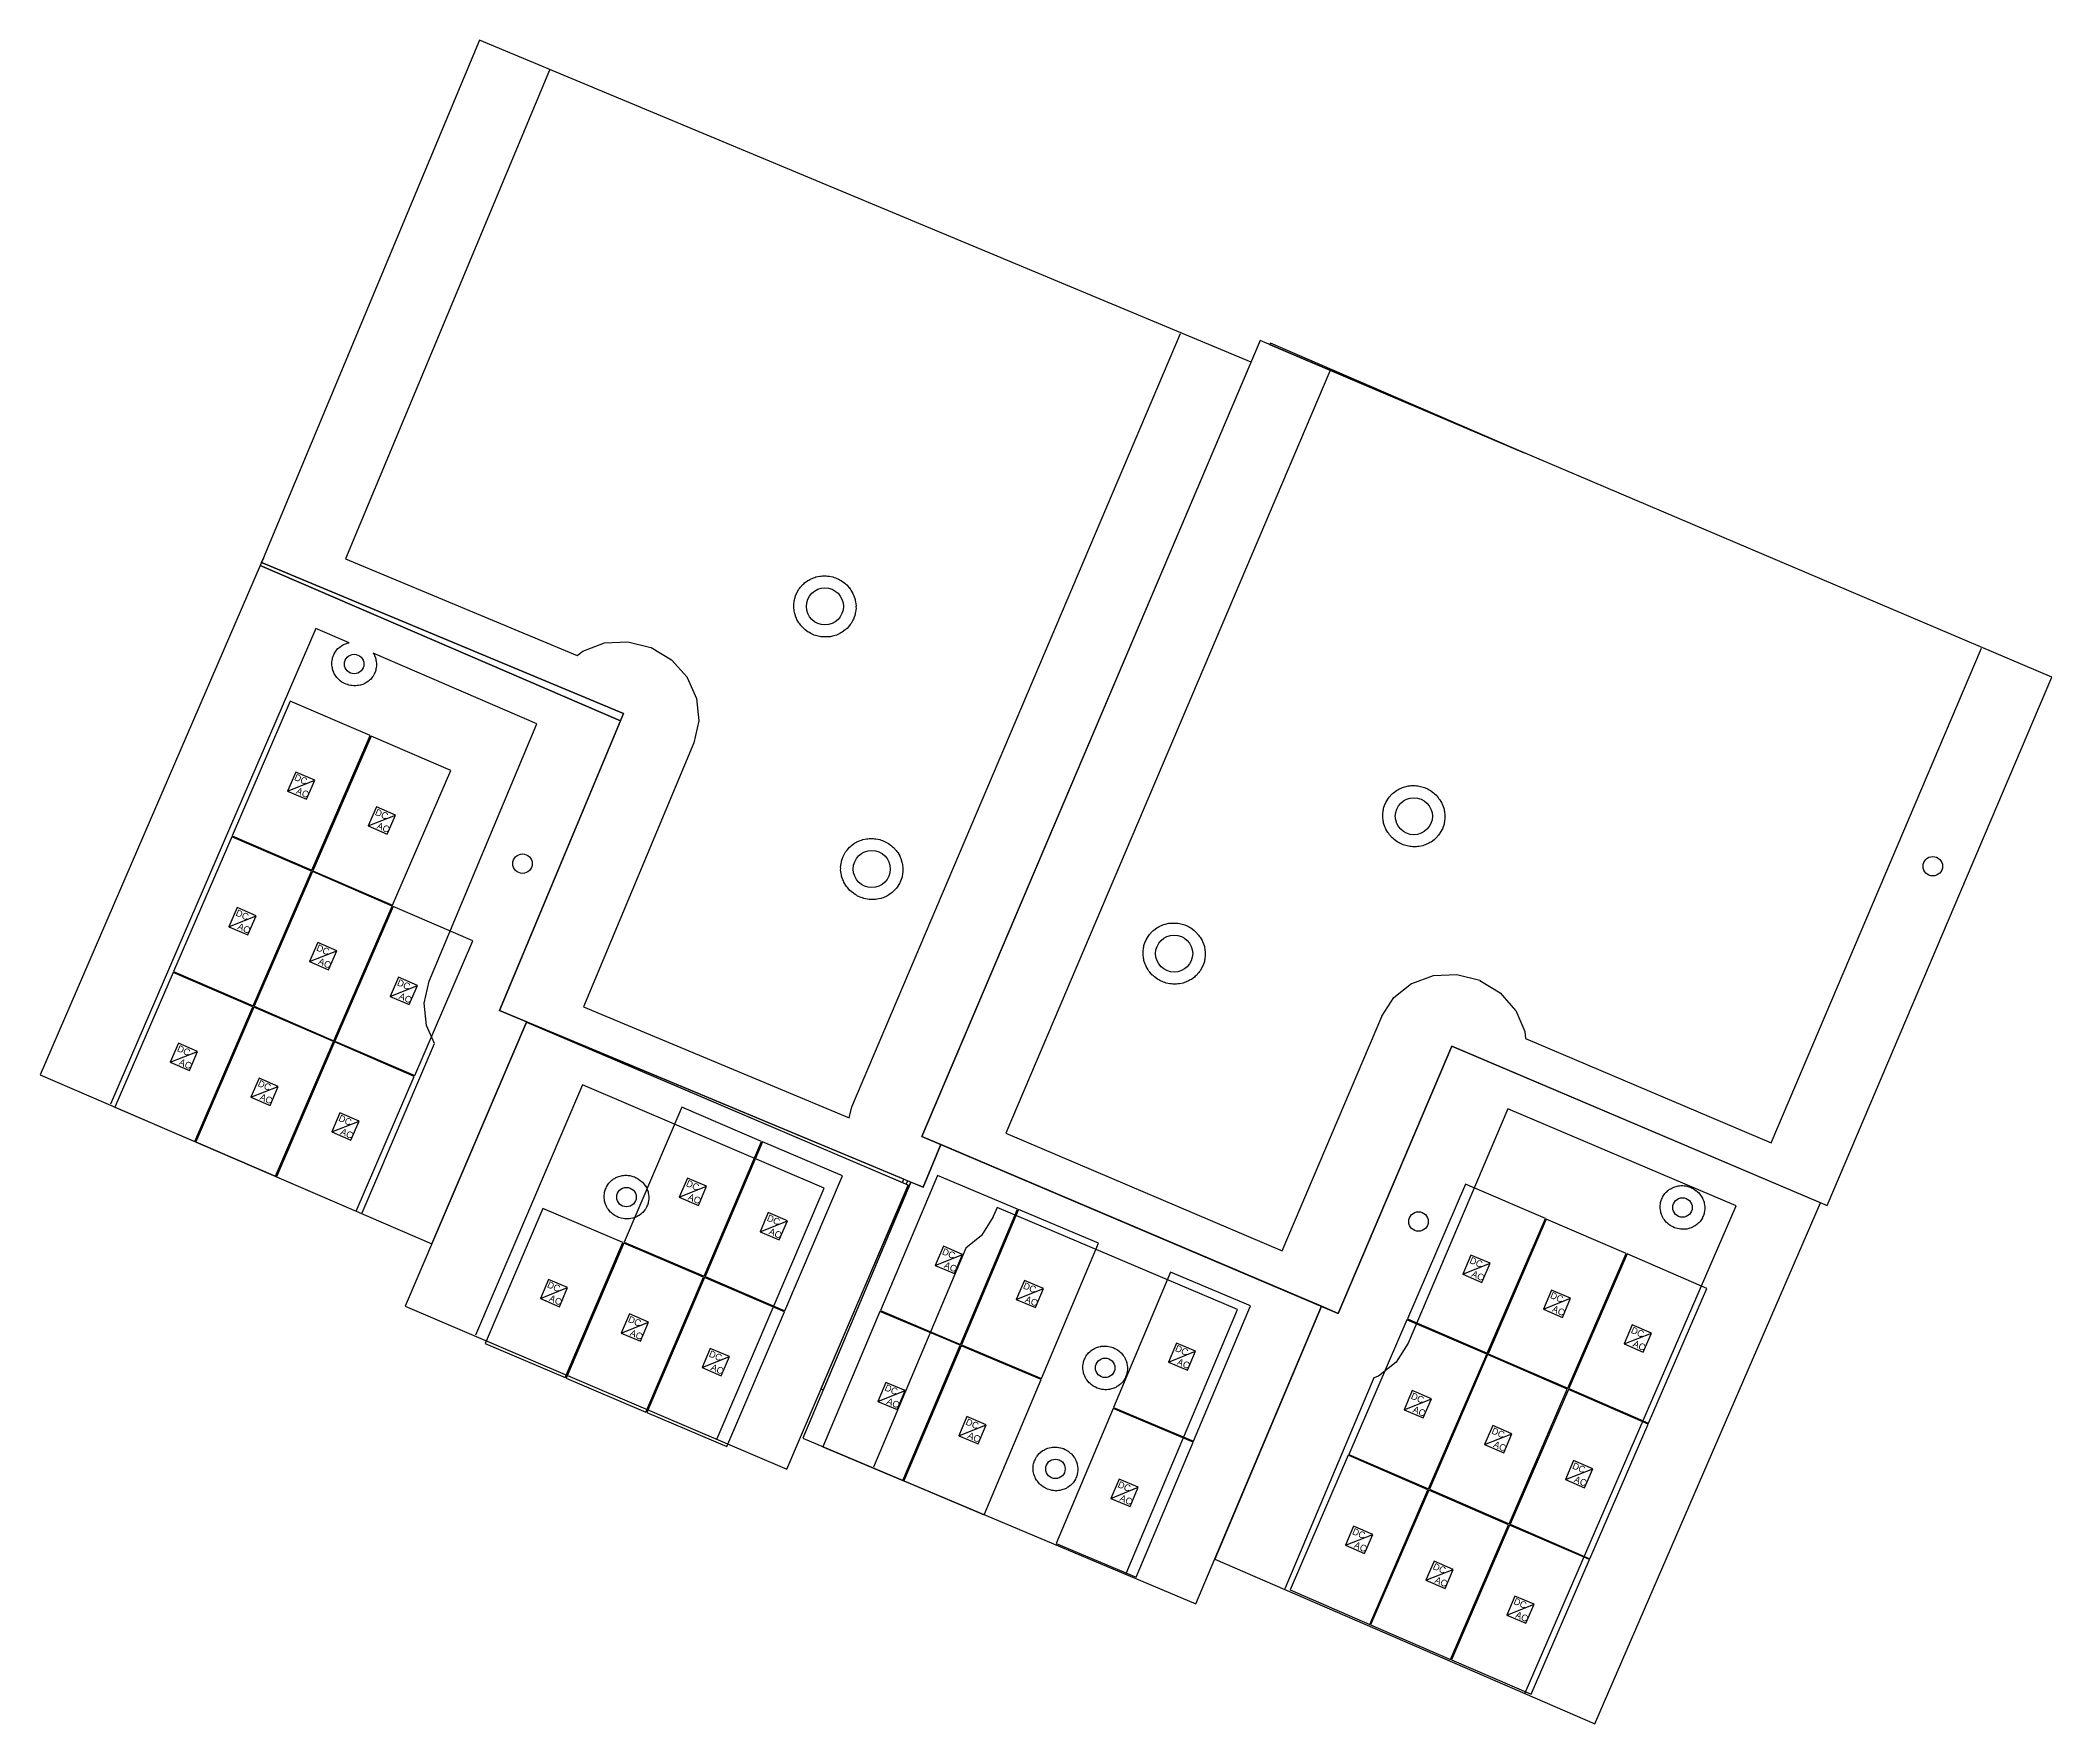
# Model space of a CAD drawing. Header units: feet. Extents: x -48.9 to 30.5, y -29.8 to 36.7.
import ezdxf

# ---------------------------------------------------------------- set-up
doc = ezdxf.new("R2010")
doc.units = ezdxf.units.FT
for name, color, linetype in [('Buildings', 7, 'CONTINUOUS'), ('Modules', 7, 'CONTINUOUS'), ('Obstructions', 7, 'CONTINUOUS'), ('Setbacks', 7, 'CONTINUOUS')]:
    doc.layers.add(name, color=color, linetype=linetype)

msp = doc.modelspace()

# ---------------------------------------------------------------- texts
at = {"layer": 'Modules'}
for s, rotation, p in [('DC', -23.35715, (-38.945, 7.483)), ('AC', -23.35715, (-38.871, 6.951)), ('DC', -23.35715, (-35.758, 6.106)), ('AC', -23.35715, (-35.684, 5.574)), ('DC', -23.35715, (-41.258, 2.129)), ('AC', -23.35715, (-41.185, 1.597)), ('DC', -23.35715, (-38.072, 0.752)), ('AC', -23.35715, (-37.998, 0.22)), ('DC', -23.35714, (-34.886, -0.621)), ('AC', -23.35714, (-34.812, -1.153)), ('DC', -23.35715, (-43.569, -3.225)), ('AC', -23.35715, (-43.495, -3.757)), ('DC', -23.35715, (-40.383, -4.602)), ('AC', -23.35715, (-40.309, -5.134)), ('DC', -23.35715, (-37.197, -5.975)), ('AC', -23.35715, (-37.123, -6.508)), ('DC', -23.13152, (-23.478, -8.551)), ('AC', -23.13152, (-23.402, -9.083)), ('DC', -23.13152, (-20.286, -9.914)), ('AC', -23.13152, (-20.21, -10.446)), ('DC', -22.86782, (-13.372, -11.244)), ('AC', -22.86782, (-13.293, -11.776)), ('DC', -23.40322, (7.452, -11.589)), ('DC', -23.13152, (-28.961, -12.55)), ('DC', -22.86782, (-10.174, -12.592)), ('AC', -23.40322, (7.525, -12.121)), ('AC', -23.13152, (-28.885, -13.082)), ('AC', -22.86782, (-10.096, -13.124)), ('DC', -23.40322, (10.635, -12.969)), ('AC', -23.40322, (10.709, -13.501)), ('DC', -23.13152, (-25.769, -13.916)), ('AC', -23.13152, (-25.693, -14.448)), ('DC', -23.40322, (13.821, -14.346)), ('DC', -23.13152, (-22.577, -15.279)), ('DC', -22.86782, (-4.172, -15.065)), ('AC', -23.40322, (13.895, -14.878)), ('AC', -23.13152, (-22.501, -15.811)), ('AC', -22.86782, (-4.094, -15.596)), ('DC', -22.86782, (-15.639, -16.617)), ('AC', -22.86782, (-15.561, -17.148)), ('DC', -23.40322, (5.135, -16.943)), ('AC', -23.40322, (5.209, -17.475)), ('DC', -22.86782, (-12.441, -17.968)), ('DC', -23.40322, (8.318, -18.32)), ('AC', -22.86782, (-12.363, -18.5)), ('AC', -23.40322, (8.392, -18.852)), ('DC', -23.40322, (11.505, -19.7)), ('DC', -22.86782, (-6.439, -20.441)), ('AC', -23.40322, (11.578, -20.232)), ('AC', -22.86782, (-6.361, -20.972)), ('DC', -23.40322, (2.818, -22.293)), ('AC', -23.40322, (2.892, -22.825)), ('DC', -23.40322, (6.002, -23.674)), ('AC', -23.40322, (6.075, -24.206)), ('DC', -23.40322, (9.188, -25.051)), ('AC', -23.40322, (9.261, -25.583))]:
    msp.add_text(s, height=0.2625, rotation=rotation, dxfattribs=at).set_placement(p)

# ---------------------------------------------------------------- linework, layer by layer
at = {"layer": 'Buildings', "color": 252}
for p, q in [((-31.608, 36.684), (-40.213, 16.061)), ((-1.151, 23.975), (-31.608, 36.684)), ((-0.791, 24.822), (-14.149, -6.599)), ((30.458, 11.536), (-0.791, 24.822)), ((-0.389, 24.728), (-0.417, 24.663)), ((-0.417, 24.663), (9.631, 20.391)), ((9.631, 20.391), (-0.389, 24.728)), ((-14.149, -6.599), (-1.151, 23.975)), ((-40.263, 15.95), (-48.95, -4.164)), ((-40.142, 16.232), (-40.263, 15.95)), ((-40.263, 15.95), (-26.046, 9.81)), ((-26.046, 9.81), (-40.263, 15.95)), ((-40.213, 16.061), (-40.142, 16.232)), ((-25.925, 10.1), (-40.213, 16.061)), ((-40.213, 16.061), (-25.925, 10.1)), ((21.587, -9.33), (30.458, 11.536)), ((-25.925, 10.1), (-30.82, -1.632)), ((-30.82, -1.632), (-26.046, 9.81)), ((-26.046, 9.81), (-25.925, 10.1)), ((-29.752, -2.084), (-34.545, -13.303)), ((-33.492, -10.839), (-29.752, -2.084)), ((-30.82, -1.632), (-14.098, -8.609)), ((-14.856, -8.293), (-30.82, -1.632)), ((-29.752, -2.084), (-14.913, -8.423)), ((-14.69, -8.518), (-29.752, -2.084)), ((2.289, -13.588), (6.777, -3.033)), ((6.777, -3.033), (2.289, -13.588)), ((6.777, -3.033), (21.587, -9.33)), ((21.323, -9.217), (6.777, -3.033)), ((-48.95, -4.164), (-33.492, -10.839)), ((-13.393, -6.92), (-14.149, -6.599)), ((-14.149, -6.599), (2.289, -13.588)), ((-14.098, -8.609), (-13.393, -6.92)), ((-13.393, -6.92), (-14.098, -8.609)), ((1.628, -13.307), (-13.393, -6.92)), ((-19.483, -19.737), (-14.69, -8.518)), ((-14.576, -8.41), (-18.839, -18.518)), ((-14.69, -8.518), (-18.129, -16.569)), ((-18.034, -16.61), (-14.576, -8.41)), ((-14.913, -8.423), (-14.856, -8.293)), ((-14.708, -8.355), (-14.765, -8.486)), ((-14.765, -8.486), (-14.69, -8.518)), ((-14.576, -8.41), (-14.708, -8.355)), ((-14.098, -8.609), (-14.576, -8.41)), ((12.419, -29.79), (21.323, -9.217)), ((-34.545, -13.303), (-19.483, -19.737)), ((-3.329, -25.06), (1.628, -13.307)), ((1.628, -13.307), (-2.585, -23.296)), ((2.289, -13.588), (1.628, -13.307)), ((-18.129, -16.569), (-18.034, -16.61)), ((-18.839, -18.518), (-3.329, -25.06)), ((-2.585, -23.296), (12.419, -29.79))]:
    msp.add_line(p, q, dxfattribs=at)
at = {"layer": 'Modules', "color": 254}
for p, q in [((-39.078, 10.588), (-41.374, 5.27)), ((-35.93, 9.229), (-39.078, 10.588)), ((-38.227, 3.911), (-35.93, 9.229)), ((-35.891, 9.211), (-38.188, 3.893)), ((-32.744, 7.852), (-35.891, 9.211)), ((-38.866, 7.789), (-39.191, 7.036)), ((-39.191, 7.036), (-38.113, 7.464)), ((-38.113, 7.464), (-38.866, 7.789)), ((-38.438, 6.711), (-38.113, 7.464)), ((-35.041, 2.534), (-32.744, 7.852)), ((-39.191, 7.036), (-38.438, 6.711)), ((-35.68, 6.412), (-36.005, 5.659)), ((-34.927, 6.087), (-35.68, 6.412)), ((-36.005, 5.659), (-34.927, 6.087)), ((-36.005, 5.659), (-35.252, 5.334)), ((-35.252, 5.334), (-34.927, 6.087)), ((-41.392, 5.234), (-43.688, -0.084)), ((-38.244, 3.875), (-41.392, 5.234)), ((-41.374, 5.27), (-38.227, 3.911)), ((-40.541, -1.443), (-38.244, 3.875)), ((-38.205, 3.857), (-40.502, -1.461)), ((-35.058, 2.498), (-38.205, 3.857)), ((-38.188, 3.893), (-35.041, 2.534)), ((-41.18, 2.435), (-41.505, 1.682)), ((-40.427, 2.109), (-41.18, 2.435)), ((-37.354, -2.82), (-35.058, 2.498)), ((-35.019, 2.484), (-37.316, -2.834)), ((-31.872, 1.125), (-35.019, 2.484)), ((-41.505, 1.682), (-40.427, 2.109)), ((-41.505, 1.682), (-40.752, 1.356)), ((-40.752, 1.356), (-40.427, 2.109)), ((-37.994, 1.058), (-38.319, 0.305)), ((-37.241, 0.733), (-37.994, 1.058)), ((-34.168, -4.193), (-31.872, 1.125)), ((-38.319, 0.305), (-37.241, 0.733)), ((-38.319, 0.305), (-37.566, -0.02)), ((-37.566, -0.02), (-37.241, 0.733)), ((-43.702, -0.12), (-45.999, -5.438)), ((-40.555, -1.479), (-43.702, -0.12)), ((-43.688, -0.084), (-40.541, -1.443)), ((-34.808, -0.316), (-35.133, -1.069)), ((-35.133, -1.069), (-34.055, -0.641)), ((-34.055, -0.641), (-34.808, -0.316)), ((-34.38, -1.394), (-34.055, -0.641)), ((-42.852, -6.797), (-40.555, -1.479)), ((-40.516, -1.497), (-42.813, -6.815)), ((-37.369, -2.856), (-40.516, -1.497)), ((-40.502, -1.461), (-37.354, -2.82)), ((-35.133, -1.069), (-34.38, -1.394)), ((-43.491, -2.92), (-43.816, -3.673)), ((-42.738, -3.245), (-43.491, -2.92)), ((-39.665, -8.174), (-37.369, -2.856)), ((-37.33, -2.87), (-39.627, -8.188)), ((-34.182, -4.229), (-37.33, -2.87)), ((-37.316, -2.834), (-34.168, -4.193)), ((-43.816, -3.673), (-42.738, -3.245)), ((-43.816, -3.673), (-43.063, -3.998)), ((-43.063, -3.998), (-42.738, -3.245)), ((-40.305, -4.296), (-40.63, -5.049)), ((-40.63, -5.049), (-39.552, -4.622)), ((-39.552, -4.622), (-40.305, -4.296)), ((-39.877, -5.375), (-39.552, -4.622)), ((-36.479, -9.547), (-34.182, -4.229)), ((-45.999, -5.438), (-42.852, -6.797)), ((-40.63, -5.049), (-39.877, -5.375)), ((-23.624, -5.447), (-25.899, -10.774)), ((-20.471, -6.793), (-23.624, -5.447)), ((-37.118, -5.67), (-37.444, -6.423)), ((-37.444, -6.423), (-36.365, -5.995)), ((-36.365, -5.995), (-37.118, -5.67)), ((-36.691, -6.748), (-36.365, -5.995)), ((-42.813, -6.815), (-39.665, -8.174)), ((-37.444, -6.423), (-36.691, -6.748)), ((-22.746, -12.121), (-20.471, -6.793)), ((-20.431, -6.809), (-22.707, -12.136)), ((-17.279, -8.156), (-20.431, -6.809)), ((-39.627, -8.188), (-36.479, -9.547)), ((-23.401, -8.245), (-23.723, -9)), ((-23.723, -9), (-22.647, -8.568)), ((-22.647, -8.568), (-23.401, -8.245)), ((-22.969, -9.322), (-22.647, -8.568)), ((-19.554, -13.483), (-17.279, -8.156)), ((-13.532, -8.14), (-15.783, -13.478)), ((-10.373, -9.473), (-13.532, -8.14)), ((7.321, -8.483), (5.02, -13.799)), ((10.468, -9.845), (7.321, -8.483)), ((-29.106, -9.446), (-31.382, -14.773)), ((-25.953, -10.793), (-29.106, -9.446)), ((-23.723, -9), (-22.969, -9.322)), ((-12.624, -14.81), (-10.373, -9.473)), ((-10.334, -9.488), (-12.585, -14.826)), ((-7.175, -10.82), (-10.334, -9.488)), ((-20.209, -9.608), (-20.531, -10.362)), ((-20.531, -10.362), (-19.455, -9.93)), ((-19.455, -9.93), (-20.209, -9.608)), ((-19.777, -10.684), (-19.455, -9.93)), ((8.167, -15.161), (10.468, -9.845)), ((10.504, -9.864), (8.204, -15.18)), ((13.651, -11.225), (10.504, -9.864)), ((-28.229, -16.12), (-25.953, -10.793)), ((-25.914, -10.812), (-28.19, -16.139)), ((-22.761, -12.159), (-25.914, -10.812)), ((-25.899, -10.774), (-22.746, -12.121)), ((-20.531, -10.362), (-19.777, -10.684)), ((-13.296, -10.938), (-13.615, -11.694)), ((-12.54, -11.257), (-13.296, -10.938)), ((-9.426, -16.158), (-7.175, -10.82)), ((-13.615, -11.694), (-12.54, -11.257)), ((-13.615, -11.694), (-12.859, -12.012)), ((-12.859, -12.012), (-12.54, -11.257)), ((7.53, -11.283), (7.205, -12.036)), ((7.205, -12.036), (8.283, -11.609)), ((8.283, -11.609), (7.53, -11.283)), ((7.957, -12.361), (8.283, -11.609)), ((11.35, -16.542), (13.651, -11.225)), ((13.691, -11.241), (11.39, -16.557)), ((16.837, -12.602), (13.691, -11.241)), ((-28.884, -12.245), (-29.206, -12.999)), ((-29.206, -12.999), (-28.129, -12.567)), ((-28.129, -12.567), (-28.884, -12.245)), ((-28.452, -13.321), (-28.129, -12.567)), ((-25.037, -17.486), (-22.761, -12.159)), ((-22.722, -12.174), (-24.998, -17.501)), ((-19.569, -13.521), (-22.722, -12.174)), ((-22.707, -12.136), (-19.554, -13.483)), ((-10.098, -12.286), (-10.417, -13.041)), ((-10.417, -13.041), (-9.342, -12.604)), ((-9.342, -12.604), (-10.098, -12.286)), ((-9.661, -13.36), (-9.342, -12.604)), ((-4.332, -11.96), (-6.583, -17.298)), ((-1.173, -13.293), (-4.332, -11.96)), ((7.205, -12.036), (7.957, -12.361)), ((10.714, -12.663), (10.388, -13.416)), ((11.466, -12.989), (10.714, -12.663)), ((14.536, -17.919), (16.837, -12.602)), ((-29.206, -12.999), (-28.452, -13.321)), ((-15.783, -13.478), (-12.624, -14.81)), ((-10.417, -13.041), (-9.661, -13.36)), ((-3.424, -18.63), (-1.173, -13.293)), ((10.388, -13.416), (11.466, -12.989)), ((10.388, -13.416), (11.141, -13.742)), ((11.141, -13.742), (11.466, -12.989)), ((-25.691, -13.61), (-26.014, -14.365)), ((-26.014, -14.365), (-24.937, -13.933)), ((-24.937, -13.933), (-25.691, -13.61)), ((-25.259, -14.687), (-24.937, -13.933)), ((-21.845, -18.848), (-19.569, -13.521)), ((-15.799, -13.513), (-18.05, -18.85)), ((-12.64, -14.845), (-15.799, -13.513)), ((5.004, -13.837), (2.703, -19.154)), ((8.151, -15.199), (5.004, -13.837)), ((5.02, -13.799), (8.167, -15.161)), ((13.9, -14.04), (13.574, -14.793)), ((14.653, -14.366), (13.9, -14.04)), ((-31.382, -14.773), (-28.229, -16.12)), ((-26.014, -14.365), (-25.259, -14.687)), ((-22.499, -14.973), (-22.822, -15.727)), ((-21.745, -15.295), (-22.499, -14.973)), ((-14.891, -20.183), (-12.64, -14.845)), ((-12.601, -14.864), (-14.852, -20.202)), ((-9.442, -16.196), (-12.601, -14.864)), ((-12.585, -14.826), (-9.426, -16.158)), ((-4.096, -14.758), (-4.415, -15.514)), ((-4.415, -15.514), (-3.341, -15.077)), ((-3.341, -15.077), (-4.096, -14.758)), ((-3.659, -15.833), (-3.341, -15.077)), ((13.574, -14.793), (14.653, -14.366)), ((13.574, -14.793), (14.327, -15.119)), ((14.327, -15.119), (14.653, -14.366)), ((-22.822, -15.727), (-21.745, -15.295)), ((-22.822, -15.727), (-22.067, -16.049)), ((-22.067, -16.049), (-21.745, -15.295)), ((-4.415, -15.514), (-3.659, -15.833)), ((5.85, -20.515), (8.151, -15.199)), ((8.188, -15.214), (5.887, -20.531)), ((11.334, -16.576), (8.188, -15.214)), ((8.204, -15.18), (11.35, -16.542)), ((-28.19, -16.139), (-25.037, -17.486)), ((-15.563, -16.31), (-15.882, -17.066)), ((-15.882, -17.066), (-14.808, -16.629)), ((-14.808, -16.629), (-15.563, -16.31)), ((-15.126, -17.385), (-14.808, -16.629)), ((-11.693, -21.534), (-9.442, -16.196)), ((5.214, -16.637), (4.888, -17.39)), ((5.966, -16.963), (5.214, -16.637)), ((9.033, -21.892), (11.334, -16.576)), ((11.374, -16.595), (9.073, -21.911)), ((14.52, -17.957), (11.374, -16.595)), ((11.39, -16.557), (14.536, -17.919)), ((-15.882, -17.066), (-15.126, -17.385)), ((-6.599, -17.337), (-8.85, -22.674)), ((-3.44, -18.669), (-6.599, -17.337)), ((-6.583, -17.298), (-3.424, -18.63)), ((4.888, -17.39), (5.966, -16.963)), ((4.888, -17.39), (5.641, -17.716)), ((5.641, -17.716), (5.966, -16.963)), ((-24.998, -17.501), (-21.845, -18.848)), ((-12.365, -17.662), (-12.684, -18.417)), ((-12.684, -18.417), (-11.61, -17.98)), ((-11.61, -17.98), (-12.365, -17.662)), ((-11.928, -18.736), (-11.61, -17.98)), ((8.397, -18.014), (8.071, -18.767)), ((9.15, -18.34), (8.397, -18.014)), ((12.219, -23.273), (14.52, -17.957)), ((-18.05, -18.85), (-14.891, -20.183)), ((-12.684, -18.417), (-11.928, -18.736)), ((-5.691, -24.007), (-3.44, -18.669)), ((8.071, -18.767), (9.15, -18.34)), ((8.071, -18.767), (8.824, -19.093)), ((8.824, -19.093), (9.15, -18.34)), ((2.688, -19.188), (0.387, -24.504)), ((5.834, -20.55), (2.688, -19.188)), ((2.703, -19.154), (5.85, -20.515)), ((11.583, -19.395), (11.257, -20.147)), ((11.257, -20.147), (12.336, -19.72)), ((12.336, -19.72), (11.583, -19.395)), ((12.01, -20.473), (12.336, -19.72)), ((-14.852, -20.202), (-11.693, -21.534)), ((-6.363, -20.134), (-6.682, -20.89)), ((-6.682, -20.89), (-5.608, -20.453)), ((-5.608, -20.453), (-6.363, -20.134)), ((-5.926, -21.209), (-5.608, -20.453)), ((3.533, -25.866), (5.834, -20.55)), ((5.871, -20.568), (3.57, -25.885)), ((9.017, -21.93), (5.871, -20.568)), ((5.887, -20.531), (9.033, -21.892)), ((11.257, -20.147), (12.01, -20.473)), ((-6.682, -20.89), (-5.926, -21.209)), ((2.897, -21.988), (2.571, -22.74)), ((3.65, -22.313), (2.897, -21.988)), ((6.716, -27.246), (9.017, -21.93)), ((9.057, -21.945), (6.756, -27.262)), ((12.204, -23.307), (9.057, -21.945)), ((9.073, -21.911), (12.219, -23.273)), ((-8.85, -22.674), (-5.691, -24.007)), ((2.571, -22.74), (3.65, -22.313)), ((2.571, -22.74), (3.324, -23.066)), ((3.324, -23.066), (3.65, -22.313)), ((6.08, -23.368), (5.754, -24.121)), ((5.754, -24.121), (6.833, -23.694)), ((6.833, -23.694), (6.08, -23.368)), ((6.507, -24.447), (6.833, -23.694)), ((9.903, -28.623), (12.204, -23.307)), ((0.387, -24.504), (3.533, -25.866)), ((5.754, -24.121), (6.507, -24.447)), ((9.267, -24.745), (8.941, -25.498)), ((8.941, -25.498), (10.019, -25.071)), ((10.019, -25.071), (9.267, -24.745)), ((9.693, -25.824), (10.019, -25.071)), ((3.57, -25.885), (6.716, -27.246)), ((8.941, -25.498), (9.693, -25.824)), ((6.756, -27.262), (9.903, -28.623))]:
    msp.add_line(p, q, dxfattribs=at)
at = {"layer": 'Obstructions', "color": 252}
for centre, radius in [((-17.974, 14.328), 0.732), ((-36.557, 12.052), 0.385), ((5.275, 6.044), 0.732), ((-29.911, 4.171), 0.385), ((-16.124, 3.959), 0.732), ((25.761, 4.069), 0.385), ((-4.187, 0.621), 0.732), ((-25.808, -8.995), 0.385), ((15.879, -9.404), 0.385), ((5.459, -9.96), 0.385), ((-6.909, -15.737), 0.385), ((-8.873, -19.726), 0.385)]:
    msp.add_circle(centre, radius, dxfattribs=at)
at = {"layer": 'Setbacks', "color": 2}
for p, q in [((-28.849, 35.497), (-36.897, 16.209)), ((-16.914, -5.426), (-3.935, 25.101)), ((1.96, 23.616), (-10.833, -6.473)), ((-36.897, 16.209), (-27.747, 12.39)), ((-18.95, 15.079), (-18.848, 15.193)), ((-18.848, 15.193), (-18.847, 15.193)), ((-18.847, 15.193), (-18.81, 15.223)), ((-18.81, 15.223), (-18.777, 15.257)), ((-18.777, 15.257), (-18.776, 15.257)), ((-18.776, 15.257), (-18.652, 15.347)), ((-18.652, 15.347), (-18.608, 15.37)), ((-18.652, 15.347), (-18.652, 15.347)), ((-18.608, 15.37), (-18.567, 15.396)), ((-18.567, 15.396), (-18.566, 15.397)), ((-18.566, 15.397), (-18.427, 15.459)), ((-18.427, 15.459), (-18.426, 15.459)), ((-18.426, 15.459), (-18.376, 15.472)), ((-18.376, 15.472), (-18.329, 15.491)), ((-18.329, 15.491), (-18.328, 15.491)), ((-18.328, 15.491), (-18.179, 15.523)), ((-18.179, 15.523), (-18.178, 15.523)), ((-18.178, 15.523), (-18.125, 15.526)), ((-18.125, 15.526), (-18.073, 15.534)), ((-18.073, 15.534), (-18.072, 15.534)), ((-18.072, 15.534), (-17.919, 15.534)), ((-17.919, 15.534), (-17.919, 15.534)), ((-17.919, 15.534), (-17.865, 15.526)), ((-17.865, 15.526), (-17.81, 15.522)), ((-17.81, 15.522), (-17.81, 15.522)), ((-17.81, 15.522), (-17.66, 15.49)), ((-17.66, 15.49), (-17.659, 15.49)), ((-17.659, 15.49), (-17.607, 15.471)), ((-17.607, 15.471), (-17.554, 15.456)), ((-17.554, 15.456), (-17.554, 15.456)), ((-17.554, 15.456), (-17.414, 15.394)), ((-17.414, 15.394), (-17.413, 15.393)), ((-17.413, 15.393), (-17.367, 15.364)), ((-17.367, 15.364), (-17.318, 15.338)), ((-17.318, 15.338), (-17.317, 15.338)), ((-17.317, 15.338), (-17.193, 15.248)), ((-17.193, 15.248), (-17.193, 15.247)), ((-17.193, 15.247), (-17.154, 15.209)), ((-17.154, 15.209), (-17.112, 15.175)), ((-17.112, 15.175), (-17.112, 15.175)), ((-17.112, 15.175), (-17.01, 15.061)), ((-19.203, 14.396), (-19.187, 14.548)), ((-19.203, 14.395), (-19.203, 14.396)), ((-19.2, 14.348), (-19.203, 14.395)), ((-19.203, 14.301), (-19.2, 14.348)), ((-19.186, 14.148), (-19.203, 14.301)), ((-19.203, 14.301), (-19.203, 14.301)), ((-19.187, 14.548), (-19.186, 14.549)), ((-19.186, 14.549), (-19.174, 14.593)), ((-19.174, 14.593), (-19.167, 14.639)), ((-19.167, 14.64), (-19.12, 14.785)), ((-19.167, 14.639), (-19.167, 14.64)), ((-19.12, 14.786), (-19.098, 14.827)), ((-19.12, 14.785), (-19.12, 14.786)), ((-19.098, 14.827), (-19.082, 14.87)), ((-19.082, 14.87), (-19.005, 15.003)), ((-19.082, 14.87), (-19.082, 14.87)), ((-19.005, 15.004), (-18.975, 15.039)), ((-19.005, 15.003), (-19.005, 15.004)), ((-18.975, 15.039), (-18.95, 15.079)), ((-18.95, 15.079), (-18.95, 15.079)), ((-17.01, 15.061), (-17.009, 15.06)), ((-17.009, 15.06), (-16.98, 15.017)), ((-16.98, 15.017), (-16.947, 14.975)), ((-16.947, 14.975), (-16.947, 14.975)), ((-16.947, 14.975), (-16.87, 14.842)), ((-16.87, 14.842), (-16.87, 14.842)), ((-16.87, 14.842), (-16.852, 14.795)), ((-16.852, 14.795), (-16.829, 14.749)), ((-16.829, 14.749), (-16.829, 14.749)), ((-16.829, 14.749), (-16.782, 14.603)), ((-16.782, 14.603), (-16.781, 14.603)), ((-16.781, 14.603), (-16.774, 14.555)), ((-16.774, 14.555), (-16.761, 14.508)), ((-16.761, 14.508), (-16.761, 14.507)), ((-16.761, 14.507), (-16.745, 14.355)), ((-16.745, 14.354), (-16.748, 14.307)), ((-16.748, 14.307), (-16.745, 14.26)), ((-16.745, 14.355), (-16.745, 14.354)), ((-19.174, 14.101), (-19.186, 14.148)), ((-19.186, 14.148), (-19.186, 14.148)), ((-19.166, 14.052), (-19.174, 14.101)), ((-19.119, 13.906), (-19.166, 14.052)), ((-19.166, 14.052), (-19.166, 14.052)), ((-19.118, 13.906), (-19.119, 13.906)), ((-19.095, 13.861), (-19.118, 13.906)), ((-19.077, 13.813), (-19.095, 13.861)), ((-19, 13.68), (-19.077, 13.813)), ((-19.077, 13.813), (-19.077, 13.813)), ((-18.967, 13.639), (-19, 13.68)), ((-19, 13.68), (-19, 13.68)), ((-18.938, 13.595), (-18.967, 13.639)), ((-18.938, 13.594), (-18.938, 13.595)), ((-18.836, 13.481), (-18.938, 13.594)), ((-16.997, 13.576), (-17.1, 13.462)), ((-16.972, 13.616), (-16.997, 13.577)), ((-16.997, 13.577), (-16.997, 13.576)), ((-16.942, 13.652), (-16.972, 13.616)), ((-16.866, 13.785), (-16.942, 13.652)), ((-16.942, 13.652), (-16.942, 13.652)), ((-16.865, 13.785), (-16.866, 13.785)), ((-16.849, 13.828), (-16.865, 13.785)), ((-16.828, 13.869), (-16.849, 13.828)), ((-16.78, 14.015), (-16.828, 13.87)), ((-16.828, 13.87), (-16.828, 13.869)), ((-16.773, 14.062), (-16.78, 14.016)), ((-16.78, 14.016), (-16.78, 14.015)), ((-16.761, 14.106), (-16.773, 14.062)), ((-16.745, 14.259), (-16.761, 14.107)), ((-16.761, 14.107), (-16.761, 14.106)), ((-16.745, 14.26), (-16.745, 14.259)), ((-38.066, 13.462), (-46.18, -5.325)), ((-36.755, 12.896), (-38.066, 13.462)), ((-37.161, 12.69), (-37.128, 12.724)), ((-37.128, 12.724), (-37.127, 12.724)), ((-37.127, 12.724), (-37.062, 12.772)), ((-37.062, 12.772), (-37.018, 12.794)), ((-37.062, 12.772), (-37.062, 12.772)), ((-37.018, 12.794), (-36.977, 12.821)), ((-36.977, 12.821), (-36.976, 12.821)), ((-36.976, 12.821), (-36.903, 12.854)), ((-36.903, 12.854), (-36.902, 12.854)), ((-36.902, 12.854), (-36.853, 12.867)), ((-36.853, 12.867), (-36.805, 12.885)), ((-36.805, 12.886), (-36.755, 12.896)), ((-36.805, 12.885), (-36.805, 12.886)), ((-27.528, 12.566), (-26.675, 12.886)), ((-26.675, 12.886), (-26.675, 12.887)), ((-26.675, 12.887), (-26.674, 12.887)), ((-26.674, 12.887), (-25.748, 12.934)), ((-25.748, 12.934), (-25.748, 12.934)), ((-25.748, 12.934), (-25.747, 12.934)), ((-25.747, 12.934), (-24.839, 12.704)), ((-18.835, 13.48), (-18.836, 13.481)), ((-18.793, 13.446), (-18.835, 13.48)), ((-18.755, 13.408), (-18.793, 13.446)), ((-18.754, 13.407), (-18.755, 13.408)), ((-18.63, 13.317), (-18.754, 13.407)), ((-18.581, 13.292), (-18.63, 13.317)), ((-18.63, 13.317), (-18.63, 13.317)), ((-18.534, 13.262), (-18.581, 13.292)), ((-18.394, 13.199), (-18.534, 13.262)), ((-18.534, 13.262), (-18.534, 13.262)), ((-18.393, 13.199), (-18.394, 13.199)), ((-18.34, 13.184), (-18.393, 13.199)), ((-18.288, 13.165), (-18.34, 13.184)), ((-18.138, 13.133), (-18.288, 13.165)), ((-18.288, 13.165), (-18.288, 13.165)), ((-18.137, 13.133), (-18.138, 13.133)), ((-18.083, 13.13), (-18.137, 13.133)), ((-18.029, 13.122), (-18.083, 13.13)), ((-18.028, 13.122), (-18.029, 13.122)), ((-17.875, 13.122), (-18.028, 13.122)), ((-17.822, 13.13), (-17.875, 13.122)), ((-17.875, 13.122), (-17.875, 13.122)), ((-17.769, 13.133), (-17.822, 13.13)), ((-17.619, 13.165), (-17.769, 13.133)), ((-17.769, 13.133), (-17.769, 13.133)), ((-17.571, 13.183), (-17.619, 13.165)), ((-17.619, 13.165), (-17.619, 13.165)), ((-17.521, 13.196), (-17.571, 13.183)), ((-17.381, 13.259), (-17.521, 13.196)), ((-17.521, 13.196), (-17.521, 13.196)), ((-17.34, 13.286), (-17.381, 13.259)), ((-17.381, 13.259), (-17.381, 13.259)), ((-17.296, 13.308), (-17.34, 13.286)), ((-17.295, 13.308), (-17.296, 13.308)), ((-17.171, 13.398), (-17.295, 13.308)), ((-17.137, 13.432), (-17.171, 13.399)), ((-17.171, 13.399), (-17.171, 13.398)), ((-17.1, 13.462), (-17.137, 13.432)), ((-17.1, 13.462), (-17.1, 13.462)), ((-37.439, 12.121), (-37.43, 12.201)), ((-37.436, 12.073), (-37.439, 12.121)), ((-37.439, 12.121), (-37.439, 12.121)), ((-37.439, 12.026), (-37.436, 12.073)), ((-37.43, 11.946), (-37.439, 12.026)), ((-37.439, 12.026), (-37.439, 12.026)), ((-37.43, 12.202), (-37.418, 12.247)), ((-37.43, 12.201), (-37.43, 12.202)), ((-37.43, 11.945), (-37.43, 11.946)), ((-37.417, 11.898), (-37.43, 11.945)), ((-37.418, 12.247), (-37.411, 12.292)), ((-37.411, 12.293), (-37.386, 12.37)), ((-37.411, 12.292), (-37.411, 12.293)), ((-37.386, 12.37), (-37.364, 12.411)), ((-37.386, 12.37), (-37.386, 12.37)), ((-37.364, 12.411), (-37.348, 12.454)), ((-37.348, 12.455), (-37.308, 12.524)), ((-37.348, 12.454), (-37.348, 12.455)), ((-37.308, 12.525), (-37.278, 12.561)), ((-37.308, 12.524), (-37.308, 12.525)), ((-37.278, 12.561), (-37.253, 12.6)), ((-37.253, 12.6), (-37.199, 12.66)), ((-37.253, 12.6), (-37.253, 12.6)), ((-37.199, 12.66), (-37.198, 12.66)), ((-37.198, 12.66), (-37.161, 12.69)), ((-29.347, 9.697), (-35.807, 12.487)), ((-35.807, 12.487), (-35.772, 12.426)), ((-35.772, 12.426), (-35.771, 12.425)), ((-35.771, 12.425), (-35.753, 12.378)), ((-35.753, 12.378), (-35.73, 12.333)), ((-35.73, 12.333), (-35.73, 12.332)), ((-35.73, 12.332), (-35.705, 12.256)), ((-35.705, 12.256), (-35.705, 12.255)), ((-35.705, 12.255), (-35.697, 12.207)), ((-35.697, 12.207), (-35.684, 12.16)), ((-35.684, 12.16), (-35.684, 12.159)), ((-35.684, 12.159), (-35.676, 12.079)), ((-35.676, 11.983), (-35.684, 11.903)), ((-35.676, 12.078), (-35.679, 12.031)), ((-35.679, 12.031), (-35.676, 11.984)), ((-35.676, 12.079), (-35.676, 12.078)), ((-35.676, 11.984), (-35.676, 11.983)), ((-27.747, 12.39), (-27.529, 12.566)), ((-27.529, 12.566), (-27.529, 12.566)), ((-27.529, 12.566), (-27.528, 12.566)), ((-24.839, 12.704), (-24.838, 12.704)), ((-24.838, 12.704), (-24.838, 12.704)), ((-24.838, 12.704), (-24.035, 12.22)), ((-24.035, 12.22), (-24.035, 12.219)), ((-24.035, 12.219), (-24.035, 12.219)), ((-24.035, 12.219), (-23.417, 11.528)), ((19.376, -6.854), (27.681, 12.681)), ((-37.41, 11.85), (-37.417, 11.898)), ((-37.41, 11.849), (-37.41, 11.85)), ((-37.385, 11.772), (-37.41, 11.849)), ((-37.361, 11.727), (-37.385, 11.772)), ((-37.385, 11.772), (-37.385, 11.772)), ((-37.343, 11.679), (-37.361, 11.727)), ((-37.303, 11.609), (-37.343, 11.679)), ((-37.343, 11.679), (-37.343, 11.679)), ((-37.269, 11.567), (-37.303, 11.609)), ((-37.303, 11.609), (-37.303, 11.609)), ((-37.241, 11.523), (-37.269, 11.567)), ((-37.24, 11.523), (-37.241, 11.523)), ((-37.186, 11.463), (-37.24, 11.523)), ((-37.144, 11.428), (-37.186, 11.463)), ((-37.186, 11.463), (-37.186, 11.463)), ((-37.105, 11.39), (-37.144, 11.428)), ((-37.04, 11.342), (-37.105, 11.39)), ((-37.105, 11.39), (-37.105, 11.39)), ((-37.039, 11.342), (-37.04, 11.342)), ((-36.99, 11.317), (-37.039, 11.342)), ((-36.943, 11.287), (-36.99, 11.317)), ((-36.869, 11.254), (-36.943, 11.287)), ((-36.943, 11.287), (-36.943, 11.287)), ((-36.816, 11.239), (-36.869, 11.254)), ((-36.869, 11.254), (-36.869, 11.254)), ((-36.764, 11.22), (-36.816, 11.239)), ((-36.763, 11.219), (-36.764, 11.22)), ((-36.684, 11.203), (-36.763, 11.219)), ((-36.63, 11.199), (-36.684, 11.203)), ((-36.684, 11.203), (-36.684, 11.203)), ((-36.576, 11.191), (-36.63, 11.199)), ((-36.575, 11.191), (-36.576, 11.191)), ((-36.495, 11.191), (-36.575, 11.191)), ((-36.494, 11.191), (-36.495, 11.191)), ((-36.442, 11.199), (-36.494, 11.191)), ((-36.389, 11.202), (-36.442, 11.199)), ((-36.388, 11.202), (-36.389, 11.202)), ((-36.31, 11.219), (-36.388, 11.202)), ((-36.309, 11.219), (-36.31, 11.219)), ((-36.262, 11.237), (-36.309, 11.219)), ((-36.212, 11.251), (-36.262, 11.237)), ((-36.138, 11.284), (-36.212, 11.251)), ((-36.212, 11.251), (-36.212, 11.251)), ((-36.097, 11.311), (-36.138, 11.284)), ((-36.138, 11.284), (-36.138, 11.284)), ((-36.053, 11.333), (-36.097, 11.311)), ((-36.052, 11.333), (-36.053, 11.333)), ((-35.987, 11.38), (-36.052, 11.333)), ((-35.953, 11.414), (-35.987, 11.381)), ((-35.987, 11.381), (-35.987, 11.38)), ((-35.916, 11.444), (-35.953, 11.414)), ((-35.862, 11.504), (-35.916, 11.444)), ((-35.916, 11.444), (-35.916, 11.444)), ((-35.837, 11.544), (-35.862, 11.505)), ((-35.862, 11.505), (-35.862, 11.504)), ((-35.807, 11.58), (-35.837, 11.544)), ((-35.766, 11.65), (-35.807, 11.58)), ((-35.807, 11.58), (-35.807, 11.58)), ((-35.75, 11.694), (-35.766, 11.65)), ((-35.766, 11.65), (-35.766, 11.65)), ((-35.729, 11.734), (-35.75, 11.694)), ((-35.704, 11.812), (-35.729, 11.735)), ((-35.729, 11.735), (-35.729, 11.734)), ((-35.697, 11.858), (-35.704, 11.812)), ((-35.704, 11.812), (-35.704, 11.812)), ((-35.684, 11.903), (-35.697, 11.858)), ((-35.684, 11.903), (-35.684, 11.903)), ((-23.417, 11.528), (-23.417, 11.527)), ((-23.417, 11.527), (-23.416, 11.527)), ((-23.416, 11.527), (-23.044, 10.696)), ((-23.044, 10.696), (-23.044, 10.695)), ((-23.044, 10.695), (-23.044, 10.695)), ((-23.044, 10.695), (-22.953, 9.805)), ((-33.59, -0.471), (-29.347, 9.697)), ((-22.953, 9.804), (-23.153, 8.944)), ((-22.953, 9.805), (-22.953, 9.805)), ((-22.953, 9.805), (-22.953, 9.804)), ((-23.153, 8.943), (-27.504, -1.485)), ((-23.153, 8.944), (-23.153, 8.943)), ((4.683, 7.114), (4.823, 7.176)), ((4.823, 7.176), (4.873, 7.189)), ((4.823, 7.176), (4.823, 7.176)), ((4.873, 7.189), (4.92, 7.208)), ((4.92, 7.208), (4.921, 7.208)), ((4.921, 7.208), (5.07, 7.24)), ((5.07, 7.24), (5.071, 7.24)), ((5.071, 7.24), (5.124, 7.243)), ((5.124, 7.243), (5.176, 7.251)), ((5.176, 7.251), (5.177, 7.251)), ((5.177, 7.251), (5.33, 7.251)), ((5.33, 7.251), (5.33, 7.251)), ((5.33, 7.251), (5.384, 7.242)), ((5.384, 7.242), (5.439, 7.239)), ((5.439, 7.239), (5.439, 7.239)), ((5.439, 7.239), (5.589, 7.207)), ((5.589, 7.207), (5.589, 7.207)), ((5.589, 7.207), (5.641, 7.188)), ((5.641, 7.188), (5.695, 7.173)), ((5.695, 7.173), (5.695, 7.173)), ((5.695, 7.173), (5.835, 7.11)), ((4.075, 6.311), (4.082, 6.356)), ((4.082, 6.357), (4.13, 6.503)), ((4.082, 6.356), (4.082, 6.357)), ((4.13, 6.503), (4.151, 6.544)), ((4.13, 6.503), (4.13, 6.503)), ((4.151, 6.544), (4.167, 6.587)), ((4.167, 6.588), (4.244, 6.72)), ((4.167, 6.587), (4.167, 6.588)), ((4.244, 6.721), (4.274, 6.757)), ((4.244, 6.72), (4.244, 6.721)), ((4.274, 6.757), (4.299, 6.796)), ((4.299, 6.796), (4.402, 6.91)), ((4.299, 6.796), (4.299, 6.796)), ((4.402, 6.91), (4.439, 6.94)), ((4.402, 6.91), (4.402, 6.91)), ((4.439, 6.94), (4.473, 6.974)), ((4.473, 6.974), (4.597, 7.064)), ((4.473, 6.974), (4.473, 6.974)), ((4.597, 7.064), (4.641, 7.087)), ((4.597, 7.064), (4.597, 7.064)), ((4.641, 7.087), (4.682, 7.113)), ((4.682, 7.113), (4.683, 7.114)), ((5.835, 7.11), (5.835, 7.11)), ((5.835, 7.11), (5.882, 7.081)), ((5.882, 7.081), (5.931, 7.055)), ((5.931, 7.055), (5.932, 7.055)), ((5.932, 7.055), (6.055, 6.965)), ((6.055, 6.965), (6.056, 6.964)), ((6.056, 6.964), (6.094, 6.926)), ((6.094, 6.926), (6.137, 6.892)), ((6.137, 6.892), (6.137, 6.891)), ((6.137, 6.891), (6.239, 6.778)), ((6.239, 6.778), (6.24, 6.777)), ((6.24, 6.777), (6.268, 6.733)), ((6.268, 6.733), (6.302, 6.692)), ((6.302, 6.692), (6.302, 6.692)), ((6.302, 6.692), (6.378, 6.559)), ((6.378, 6.559), (6.379, 6.559)), ((6.379, 6.559), (6.397, 6.511)), ((6.397, 6.511), (6.42, 6.466)), ((6.42, 6.466), (6.42, 6.466)), ((6.42, 6.466), (6.467, 6.32)), ((4.047, 6.113), (4.063, 6.265)), ((4.05, 6.065), (4.047, 6.113)), ((4.047, 6.113), (4.047, 6.113)), ((4.047, 6.018), (4.05, 6.065)), ((4.063, 5.865), (4.047, 6.018)), ((4.047, 6.018), (4.047, 6.018)), ((4.063, 6.266), (4.075, 6.311)), ((4.063, 6.265), (4.063, 6.266)), ((4.076, 5.817), (4.063, 5.865)), ((4.063, 5.865), (4.063, 5.865)), ((4.083, 5.769), (4.076, 5.817)), ((4.131, 5.623), (4.083, 5.769)), ((4.083, 5.769), (4.083, 5.769)), ((4.154, 5.577), (4.131, 5.623)), ((4.131, 5.623), (4.131, 5.623)), ((4.172, 5.53), (4.154, 5.577)), ((6.421, 5.586), (6.4, 5.545)), ((6.469, 5.732), (6.421, 5.586)), ((6.421, 5.586), (6.421, 5.586)), ((6.467, 6.32), (6.468, 6.319)), ((6.468, 6.319), (6.475, 6.271)), ((6.476, 5.778), (6.469, 5.732)), ((6.469, 5.732), (6.469, 5.732)), ((6.475, 6.271), (6.488, 6.224)), ((6.488, 5.823), (6.476, 5.778)), ((6.488, 6.224), (6.488, 6.224)), ((6.488, 6.224), (6.504, 6.071)), ((6.504, 5.976), (6.488, 5.823)), ((6.488, 5.823), (6.488, 5.823)), ((6.504, 6.071), (6.501, 6.024)), ((6.501, 6.024), (6.504, 5.976)), ((6.504, 6.071), (6.504, 6.071)), ((6.504, 5.976), (6.504, 5.976)), ((-17.1, 4.71), (-16.998, 4.824)), ((-16.998, 4.824), (-16.997, 4.825)), ((-16.997, 4.825), (-16.96, 4.854)), ((-16.96, 4.854), (-16.927, 4.888)), ((-16.927, 4.888), (-16.926, 4.888)), ((-16.926, 4.888), (-16.803, 4.978)), ((-16.803, 4.978), (-16.802, 4.979)), ((-16.802, 4.979), (-16.758, 5.001)), ((-16.758, 5.001), (-16.717, 5.028)), ((-16.717, 5.028), (-16.716, 5.028)), ((-16.716, 5.028), (-16.577, 5.09)), ((-16.577, 5.09), (-16.576, 5.09)), ((-16.576, 5.09), (-16.527, 5.104)), ((-16.527, 5.104), (-16.479, 5.122)), ((-16.479, 5.122), (-16.478, 5.122)), ((-16.478, 5.122), (-16.329, 5.154)), ((-16.329, 5.154), (-16.328, 5.154)), ((-16.328, 5.154), (-16.275, 5.157)), ((-16.275, 5.157), (-16.223, 5.165)), ((-16.223, 5.165), (-16.222, 5.165)), ((-16.222, 5.165), (-16.069, 5.165)), ((-16.069, 5.165), (-16.069, 5.165)), ((-16.069, 5.165), (-16.015, 5.157)), ((-16.015, 5.157), (-15.96, 5.154)), ((-15.96, 5.154), (-15.96, 5.154)), ((-15.96, 5.154), (-15.81, 5.122)), ((-15.81, 5.122), (-15.81, 5.122)), ((-15.81, 5.122), (-15.758, 5.102)), ((-15.758, 5.102), (-15.704, 5.087)), ((-15.704, 5.087), (-15.704, 5.087)), ((-15.704, 5.087), (-15.564, 5.025)), ((-15.564, 5.025), (-15.563, 5.025)), ((-15.563, 5.025), (-15.517, 4.995)), ((-15.517, 4.995), (-15.468, 4.969)), ((-15.468, 4.969), (-15.467, 4.969)), ((-15.467, 4.969), (-15.343, 4.879)), ((-15.343, 4.879), (-15.343, 4.879)), ((-15.343, 4.879), (-15.304, 4.841)), ((-15.304, 4.841), (-15.262, 4.806)), ((-15.262, 4.806), (-15.262, 4.806)), ((-15.262, 4.806), (-15.16, 4.692)), ((4.249, 5.397), (4.172, 5.53)), ((4.172, 5.53), (4.172, 5.53)), ((4.282, 5.356), (4.249, 5.397)), ((4.249, 5.397), (4.249, 5.397)), ((4.311, 5.312), (4.282, 5.356)), ((4.311, 5.311), (4.311, 5.312)), ((4.414, 5.197), (4.311, 5.311)), ((4.456, 5.162), (4.414, 5.197)), ((4.414, 5.197), (4.414, 5.197)), ((4.495, 5.124), (4.456, 5.162)), ((4.619, 5.034), (4.495, 5.124)), ((4.495, 5.124), (4.495, 5.124)), ((4.62, 5.034), (4.619, 5.034)), ((4.669, 5.008), (4.62, 5.034)), ((4.715, 4.979), (4.669, 5.008)), ((4.716, 4.978), (4.715, 4.979)), ((4.856, 4.916), (4.716, 4.978)), ((4.91, 4.901), (4.856, 4.916)), ((4.856, 4.916), (4.856, 4.916)), ((4.961, 4.882), (4.91, 4.901)), ((4.962, 4.882), (4.961, 4.882)), ((5.112, 4.85), (4.962, 4.882)), ((5.167, 4.846), (5.112, 4.85)), ((5.112, 4.85), (5.112, 4.85)), ((5.221, 4.838), (5.167, 4.846)), ((5.374, 4.838), (5.221, 4.838)), ((5.221, 4.838), (5.221, 4.838)), ((5.375, 4.838), (5.374, 4.838)), ((5.427, 4.846), (5.375, 4.838)), ((5.48, 4.849), (5.427, 4.846)), ((5.63, 4.881), (5.48, 4.849)), ((5.48, 4.849), (5.48, 4.849)), ((5.631, 4.881), (5.63, 4.881)), ((5.678, 4.899), (5.631, 4.881)), ((5.728, 4.913), (5.678, 4.899)), ((5.868, 4.975), (5.728, 4.913)), ((5.728, 4.913), (5.728, 4.913)), ((5.869, 4.975), (5.868, 4.975)), ((5.91, 5.002), (5.869, 4.975)), ((5.954, 5.024), (5.91, 5.002)), ((6.078, 5.115), (5.954, 5.025)), ((5.954, 5.025), (5.954, 5.024)), ((6.112, 5.149), (6.078, 5.115)), ((6.078, 5.115), (6.078, 5.115)), ((6.149, 5.179), (6.112, 5.149)), ((6.252, 5.293), (6.149, 5.179)), ((6.149, 5.179), (6.149, 5.179)), ((6.277, 5.332), (6.252, 5.293)), ((6.252, 5.293), (6.252, 5.293)), ((6.307, 5.368), (6.277, 5.332)), ((6.383, 5.501), (6.307, 5.369)), ((6.307, 5.369), (6.307, 5.368)), ((6.384, 5.502), (6.383, 5.501)), ((6.4, 5.545), (6.384, 5.502)), ((-17.353, 4.027), (-17.337, 4.18)), ((-17.35, 3.98), (-17.353, 4.027)), ((-17.353, 4.027), (-17.353, 4.027)), ((-17.353, 3.932), (-17.35, 3.98)), ((-17.337, 4.18), (-17.324, 4.225)), ((-17.337, 4.18), (-17.337, 4.18)), ((-17.324, 4.225), (-17.317, 4.271)), ((-17.317, 4.271), (-17.27, 4.417)), ((-17.317, 4.271), (-17.317, 4.271)), ((-17.27, 4.417), (-17.248, 4.458)), ((-17.27, 4.417), (-17.27, 4.417)), ((-17.248, 4.458), (-17.232, 4.501)), ((-17.232, 4.502), (-17.155, 4.634)), ((-17.232, 4.501), (-17.232, 4.502)), ((-17.155, 4.635), (-17.126, 4.671)), ((-17.155, 4.634), (-17.155, 4.635)), ((-17.126, 4.671), (-17.101, 4.71)), ((-17.101, 4.71), (-17.1, 4.71)), ((-15.16, 4.692), (-15.159, 4.692)), ((-15.159, 4.692), (-15.131, 4.648)), ((-15.131, 4.648), (-15.097, 4.607)), ((-15.097, 4.607), (-15.097, 4.606)), ((-15.097, 4.606), (-15.021, 4.474)), ((-15.021, 4.474), (-15.02, 4.473)), ((-15.02, 4.473), (-15.002, 4.426)), ((-15.002, 4.426), (-14.979, 4.381)), ((-14.979, 4.381), (-14.979, 4.38)), ((-14.979, 4.38), (-14.932, 4.235)), ((-14.932, 4.235), (-14.932, 4.234)), ((-14.932, 4.234), (-14.924, 4.186)), ((-14.924, 4.186), (-14.911, 4.139)), ((-14.911, 4.139), (-14.911, 4.138)), ((-14.911, 4.138), (-14.895, 3.986)), ((-14.895, 3.986), (-14.898, 3.938)), ((-14.895, 3.986), (-14.895, 3.986)), ((-17.337, 3.78), (-17.353, 3.932)), ((-17.353, 3.932), (-17.353, 3.932)), ((-17.337, 3.779), (-17.337, 3.78)), ((-17.324, 3.732), (-17.337, 3.779)), ((-17.316, 3.684), (-17.324, 3.732)), ((-17.316, 3.683), (-17.316, 3.684)), ((-17.269, 3.538), (-17.316, 3.683)), ((-17.269, 3.537), (-17.269, 3.538)), ((-17.245, 3.492), (-17.269, 3.537)), ((-17.227, 3.445), (-17.245, 3.492)), ((-17.227, 3.444), (-17.227, 3.445)), ((-17.151, 3.312), (-17.227, 3.444)), ((-17.15, 3.311), (-17.151, 3.312)), ((-17.117, 3.27), (-17.15, 3.311)), ((-17.088, 3.226), (-17.117, 3.27)), ((-16.986, 3.112), (-17.088, 3.226)), ((-17.088, 3.226), (-17.088, 3.226)), ((-15.147, 3.208), (-15.25, 3.094)), ((-15.122, 3.247), (-15.147, 3.208)), ((-15.147, 3.208), (-15.147, 3.208)), ((-15.093, 3.283), (-15.122, 3.247)), ((-15.092, 3.284), (-15.093, 3.283)), ((-15.016, 3.416), (-15.092, 3.284)), ((-15.015, 3.417), (-15.016, 3.416)), ((-14.999, 3.46), (-15.015, 3.417)), ((-14.978, 3.501), (-14.999, 3.46)), ((-14.93, 3.647), (-14.978, 3.501)), ((-14.978, 3.501), (-14.978, 3.501)), ((-14.924, 3.693), (-14.93, 3.647)), ((-14.93, 3.647), (-14.93, 3.647)), ((-14.911, 3.738), (-14.924, 3.693)), ((-14.895, 3.891), (-14.911, 3.738)), ((-14.911, 3.738), (-14.911, 3.738)), ((-14.898, 3.938), (-14.895, 3.891)), ((-14.895, 3.891), (-14.895, 3.891)), ((-16.985, 3.112), (-16.986, 3.112)), ((-16.943, 3.077), (-16.985, 3.112)), ((-16.905, 3.039), (-16.943, 3.077)), ((-16.904, 3.039), (-16.905, 3.039)), ((-16.78, 2.949), (-16.904, 3.039)), ((-16.731, 2.923), (-16.78, 2.949)), ((-16.78, 2.949), (-16.78, 2.949)), ((-16.684, 2.893), (-16.731, 2.923)), ((-16.544, 2.831), (-16.684, 2.893)), ((-16.684, 2.893), (-16.684, 2.893)), ((-16.543, 2.831), (-16.544, 2.831)), ((-16.49, 2.816), (-16.543, 2.831)), ((-16.438, 2.796), (-16.49, 2.816)), ((-16.288, 2.764), (-16.438, 2.796)), ((-16.438, 2.796), (-16.438, 2.796)), ((-16.287, 2.764), (-16.288, 2.764)), ((-16.233, 2.761), (-16.287, 2.764)), ((-16.179, 2.753), (-16.233, 2.761)), ((-16.178, 2.753), (-16.179, 2.753)), ((-16.025, 2.753), (-16.178, 2.753)), ((-15.973, 2.761), (-16.025, 2.753)), ((-16.025, 2.753), (-16.025, 2.753)), ((-15.919, 2.764), (-15.973, 2.761)), ((-15.769, 2.796), (-15.919, 2.764)), ((-15.919, 2.764), (-15.919, 2.764)), ((-15.721, 2.814), (-15.769, 2.796)), ((-15.769, 2.796), (-15.769, 2.796)), ((-15.672, 2.828), (-15.721, 2.814)), ((-15.671, 2.828), (-15.672, 2.828)), ((-15.531, 2.89), (-15.671, 2.828)), ((-15.49, 2.917), (-15.531, 2.89)), ((-15.531, 2.89), (-15.531, 2.89)), ((-15.446, 2.939), (-15.49, 2.917)), ((-15.445, 2.94), (-15.446, 2.939)), ((-15.321, 3.03), (-15.445, 2.94)), ((-15.288, 3.064), (-15.321, 3.03)), ((-15.321, 3.03), (-15.321, 3.03)), ((-15.25, 3.093), (-15.288, 3.064)), ((-15.25, 3.094), (-15.25, 3.093)), ((-4.99, 1.551), (-4.866, 1.641)), ((-4.866, 1.641), (-4.865, 1.641)), ((-4.865, 1.641), (-4.821, 1.663)), ((-4.821, 1.663), (-4.78, 1.69)), ((-4.78, 1.69), (-4.64, 1.752)), ((-4.78, 1.69), (-4.78, 1.69)), ((-4.64, 1.752), (-4.639, 1.753)), ((-4.639, 1.753), (-4.59, 1.766)), ((-4.59, 1.766), (-4.542, 1.784)), ((-4.542, 1.784), (-4.392, 1.816)), ((-4.542, 1.784), (-4.542, 1.784)), ((-4.392, 1.816), (-4.339, 1.819)), ((-4.392, 1.816), (-4.392, 1.816)), ((-4.339, 1.819), (-4.286, 1.827)), ((-4.286, 1.827), (-4.286, 1.827)), ((-4.286, 1.827), (-4.133, 1.827)), ((-4.133, 1.827), (-4.132, 1.827)), ((-4.132, 1.827), (-4.078, 1.819)), ((-4.078, 1.819), (-4.024, 1.816)), ((-4.024, 1.816), (-4.023, 1.816)), ((-4.023, 1.816), (-3.874, 1.784)), ((-3.874, 1.784), (-3.873, 1.784)), ((-3.873, 1.784), (-3.821, 1.764)), ((-3.821, 1.764), (-3.768, 1.749)), ((-3.768, 1.749), (-3.767, 1.749)), ((-3.767, 1.749), (-3.627, 1.687)), ((-3.627, 1.687), (-3.627, 1.687)), ((-3.627, 1.687), (-3.58, 1.657)), ((-3.58, 1.657), (-3.531, 1.631)), ((-3.531, 1.631), (-3.531, 1.631)), ((-3.531, 1.631), (-3.407, 1.541)), ((-5.416, 0.69), (-5.4, 0.842)), ((-5.4, 0.842), (-5.387, 0.887)), ((-5.4, 0.842), (-5.4, 0.842)), ((-5.387, 0.887), (-5.38, 0.933)), ((-5.38, 0.933), (-5.333, 1.079)), ((-5.38, 0.933), (-5.38, 0.933)), ((-5.333, 1.08), (-5.311, 1.12)), ((-5.333, 1.079), (-5.333, 1.08)), ((-5.311, 1.12), (-5.295, 1.164)), ((-5.295, 1.164), (-5.219, 1.297)), ((-5.295, 1.164), (-5.295, 1.164)), ((-5.219, 1.297), (-5.218, 1.297)), ((-5.218, 1.297), (-5.189, 1.333)), ((-5.189, 1.333), (-5.164, 1.372)), ((-5.164, 1.372), (-5.163, 1.373)), ((-5.163, 1.373), (-5.061, 1.486)), ((-5.061, 1.487), (-5.023, 1.516)), ((-5.061, 1.486), (-5.061, 1.487)), ((-5.023, 1.516), (-4.99, 1.55)), ((-4.99, 1.55), (-4.99, 1.551)), ((-3.407, 1.541), (-3.407, 1.541)), ((-3.407, 1.541), (-3.368, 1.503)), ((-3.368, 1.503), (-3.326, 1.468)), ((-3.326, 1.468), (-3.326, 1.468)), ((-3.326, 1.468), (-3.223, 1.354)), ((-3.223, 1.354), (-3.223, 1.354)), ((-3.223, 1.354), (-3.194, 1.31)), ((-3.194, 1.31), (-3.161, 1.269)), ((-3.161, 1.269), (-3.161, 1.268)), ((-3.161, 1.268), (-3.084, 1.136)), ((-3.084, 1.136), (-3.084, 1.135)), ((-3.084, 1.135), (-3.066, 1.088)), ((-3.066, 1.088), (-3.043, 1.043)), ((-3.043, 1.043), (-3.042, 1.042)), ((-3.042, 1.042), (-2.995, 0.896)), ((-2.995, 0.896), (-2.995, 0.896)), ((-2.995, 0.896), (-2.987, 0.848)), ((-2.987, 0.848), (-2.975, 0.801)), ((-2.975, 0.801), (-2.974, 0.8)), ((-2.974, 0.8), (-2.958, 0.648)), ((-5.416, 0.689), (-5.416, 0.69)), ((-5.413, 0.642), (-5.416, 0.689)), ((-5.416, 0.595), (-5.413, 0.642)), ((-5.416, 0.594), (-5.416, 0.595)), ((-5.4, 0.442), (-5.416, 0.594)), ((-5.4, 0.441), (-5.4, 0.442)), ((-5.387, 0.394), (-5.4, 0.441)), ((-5.379, 0.346), (-5.387, 0.394)), ((-5.379, 0.345), (-5.379, 0.346)), ((-5.332, 0.2), (-5.379, 0.345)), ((-5.332, 0.199), (-5.332, 0.2)), ((-5.308, 0.154), (-5.332, 0.199)), ((-5.29, 0.107), (-5.308, 0.154)), ((-5.29, 0.106), (-5.29, 0.107)), ((-5.214, -0.026), (-5.29, 0.106)), ((-3.079, 0.078), (-3.156, -0.055)), ((-3.063, 0.121), (-3.079, 0.078)), ((-3.079, 0.078), (-3.079, 0.078)), ((-3.041, 0.162), (-3.063, 0.121)), ((-2.994, 0.308), (-3.041, 0.163)), ((-3.041, 0.163), (-3.041, 0.162)), ((-2.987, 0.355), (-2.994, 0.309)), ((-2.994, 0.309), (-2.994, 0.308)), ((-2.975, 0.399), (-2.987, 0.355)), ((-2.974, 0.4), (-2.975, 0.399)), ((-2.958, 0.552), (-2.974, 0.4)), ((-2.958, 0.647), (-2.961, 0.6)), ((-2.961, 0.6), (-2.958, 0.553)), ((-2.958, 0.648), (-2.958, 0.647)), ((-2.958, 0.553), (-2.958, 0.552)), ((-33.79, -1.333), (-33.59, -0.472)), ((-33.59, -0.472), (-33.59, -0.471)), ((-5.213, -0.027), (-5.214, -0.026)), ((-5.18, -0.068), (-5.213, -0.027)), ((-5.151, -0.112), (-5.18, -0.068)), ((-5.049, -0.226), (-5.151, -0.112)), ((-5.151, -0.112), (-5.151, -0.112)), ((-5.048, -0.226), (-5.049, -0.226)), ((-5.006, -0.261), (-5.048, -0.226)), ((-4.967, -0.299), (-5.006, -0.261)), ((-4.843, -0.389), (-4.967, -0.299)), ((-4.967, -0.299), (-4.967, -0.299)), ((-4.843, -0.39), (-4.843, -0.389)), ((-4.794, -0.415), (-4.843, -0.39)), ((-4.747, -0.445), (-4.794, -0.415)), ((-4.607, -0.507), (-4.747, -0.445)), ((-4.747, -0.445), (-4.747, -0.445)), ((-4.606, -0.508), (-4.607, -0.507)), ((-4.553, -0.522), (-4.606, -0.508)), ((-4.501, -0.542), (-4.553, -0.522)), ((-4.351, -0.574), (-4.501, -0.542)), ((-4.501, -0.542), (-4.501, -0.542)), ((-4.35, -0.574), (-4.351, -0.574)), ((-4.296, -0.577), (-4.35, -0.574)), ((-4.242, -0.585), (-4.296, -0.577)), ((-4.241, -0.585), (-4.242, -0.585)), ((-4.088, -0.585), (-4.241, -0.585)), ((-4.036, -0.577), (-4.088, -0.585)), ((-4.088, -0.585), (-4.088, -0.585)), ((-3.983, -0.574), (-4.036, -0.577)), ((-3.982, -0.574), (-3.983, -0.574)), ((-3.832, -0.542), (-3.982, -0.574)), ((-3.784, -0.524), (-3.832, -0.542)), ((-3.832, -0.542), (-3.832, -0.542)), ((-3.735, -0.511), (-3.784, -0.524)), ((-3.734, -0.511), (-3.735, -0.511)), ((-3.594, -0.448), (-3.734, -0.511)), ((-3.553, -0.421), (-3.594, -0.448)), ((-3.594, -0.448), (-3.594, -0.448)), ((-3.509, -0.399), (-3.553, -0.421)), ((-3.508, -0.399), (-3.509, -0.399)), ((-3.385, -0.309), (-3.508, -0.399)), ((-3.384, -0.308), (-3.385, -0.309)), ((-3.351, -0.275), (-3.384, -0.308)), ((-3.314, -0.245), (-3.351, -0.275)), ((-3.313, -0.245), (-3.314, -0.245)), ((-3.211, -0.131), (-3.313, -0.245)), ((-3.21, -0.13), (-3.211, -0.131)), ((-3.186, -0.091), (-3.21, -0.13)), ((-3.156, -0.055), (-3.186, -0.091)), ((-3.156, -0.055), (-3.156, -0.055)), ((4.49, -1.112), (5.189, -0.556)), ((5.189, -0.556), (5.19, -0.555)), ((5.19, -0.555), (6.045, -0.241)), ((5.19, -0.555), (5.19, -0.555)), ((6.045, -0.241), (6.046, -0.241)), ((6.046, -0.241), (6.972, -0.199)), ((6.046, -0.241), (6.046, -0.241)), ((6.972, -0.199), (6.973, -0.199)), ((6.973, -0.199), (6.973, -0.2)), ((6.973, -0.2), (7.881, -0.435)), ((7.881, -0.435), (7.881, -0.435)), ((7.881, -0.435), (7.881, -0.436)), ((7.881, -0.436), (8.681, -0.925)), ((-33.79, -1.334), (-33.79, -1.333)), ((-33.79, -1.333), (-33.79, -1.333)), ((-33.7, -2.224), (-33.79, -1.334)), ((-27.504, -1.485), (-17.018, -5.86)), ((4.013, -1.857), (4.489, -1.113)), ((4.489, -1.113), (4.49, -1.112)), ((4.489, -1.113), (4.489, -1.113)), ((8.681, -0.925), (8.681, -0.926)), ((8.681, -0.926), (8.681, -0.926)), ((8.681, -0.926), (9.294, -1.622)), ((-33.7, -2.225), (-33.7, -2.224)), ((-33.7, -2.224), (-33.7, -2.224)), ((-33.382, -2.935), (-33.7, -2.225)), ((0.078, -11.112), (4.013, -1.858)), ((4.013, -1.858), (4.013, -1.857)), ((9.294, -1.622), (9.295, -1.622)), ((9.295, -1.622), (9.295, -1.623)), ((9.295, -1.623), (9.662, -2.456)), ((-36.237, -9.618), (-33.382, -2.935)), ((9.662, -2.456), (9.662, -2.457)), ((9.662, -2.457), (9.662, -2.457)), ((9.662, -2.457), (9.688, -2.736)), ((9.688, -2.736), (19.376, -6.854)), ((-27.546, -4.563), (-31.77, -14.452)), ((-18.007, -8.638), (-27.546, -4.563)), ((-17.018, -5.86), (-16.914, -5.426)), ((-16.914, -5.426), (-16.914, -5.426)), ((8.988, -5.508), (5.052, -14.765)), ((17.998, -9.339), (8.988, -5.508)), ((-10.833, -6.473), (0.078, -11.112)), ((-26.662, -8.755), (-26.637, -8.678)), ((-26.637, -8.678), (-26.615, -8.637)), ((-26.637, -8.678), (-26.637, -8.678)), ((-26.615, -8.637), (-26.599, -8.594)), ((-26.599, -8.593), (-26.559, -8.524)), ((-26.599, -8.594), (-26.599, -8.593)), ((-26.559, -8.524), (-26.558, -8.523)), ((-26.558, -8.523), (-26.529, -8.487)), ((-26.529, -8.487), (-26.504, -8.448)), ((-26.504, -8.448), (-26.45, -8.388)), ((-26.504, -8.448), (-26.504, -8.448)), ((-26.45, -8.388), (-26.449, -8.387)), ((-26.449, -8.387), (-26.412, -8.358)), ((-26.412, -8.358), (-26.379, -8.324)), ((-26.379, -8.324), (-26.378, -8.324)), ((-26.378, -8.324), (-26.313, -8.276)), ((-26.313, -8.276), (-26.269, -8.254)), ((-26.313, -8.276), (-26.313, -8.276)), ((-26.269, -8.254), (-26.228, -8.227)), ((-26.228, -8.227), (-26.227, -8.227)), ((-26.227, -8.227), (-26.154, -8.194)), ((-26.154, -8.194), (-26.153, -8.194)), ((-26.153, -8.194), (-26.104, -8.181)), ((-26.104, -8.181), (-26.056, -8.162)), ((-26.056, -8.162), (-25.977, -8.145)), ((-26.056, -8.162), (-26.056, -8.162)), ((-25.977, -8.145), (-25.976, -8.145)), ((-25.976, -8.145), (-25.923, -8.142)), ((-25.923, -8.142), (-25.871, -8.134)), ((-25.871, -8.134), (-25.871, -8.134)), ((-25.871, -8.134), (-25.79, -8.134)), ((-25.79, -8.134), (-25.79, -8.134)), ((-25.79, -8.134), (-25.736, -8.143)), ((-25.736, -8.143), (-25.681, -8.146)), ((-25.681, -8.146), (-25.681, -8.146)), ((-25.681, -8.146), (-25.602, -8.163)), ((-25.602, -8.163), (-25.601, -8.163)), ((-25.601, -8.163), (-25.55, -8.182)), ((-25.55, -8.182), (-25.496, -8.197)), ((-25.496, -8.197), (-25.496, -8.197)), ((-25.496, -8.197), (-25.422, -8.23)), ((-25.422, -8.23), (-25.422, -8.23)), ((-25.422, -8.23), (-25.375, -8.26)), ((-25.375, -8.26), (-25.326, -8.285)), ((-25.326, -8.285), (-25.326, -8.286)), ((-25.326, -8.286), (-25.26, -8.333)), ((-25.26, -8.333), (-25.26, -8.333)), ((-25.26, -8.333), (-25.221, -8.371)), ((-25.221, -8.371), (-25.179, -8.406)), ((-25.179, -8.406), (-25.179, -8.406)), ((-25.179, -8.406), (-25.125, -8.466)), ((-25.125, -8.466), (-25.125, -8.467)), ((-25.125, -8.467), (-25.096, -8.511)), ((-25.096, -8.511), (-25.063, -8.552)), ((-25.063, -8.552), (-25.062, -8.552)), ((-25.062, -8.552), (-25.022, -8.622)), ((-25.022, -8.622), (-25.022, -8.622)), ((-25.022, -8.622), (-25.004, -8.67)), ((-25.004, -8.67), (-24.981, -8.715)), ((-24.981, -8.715), (-24.98, -8.715)), ((-24.98, -8.715), (-24.956, -8.792)), ((-22.232, -18.527), (-18.007, -8.638)), ((15.275, -8.767), (15.308, -8.733)), ((15.308, -8.733), (15.309, -8.732)), ((15.309, -8.732), (15.374, -8.685)), ((15.374, -8.685), (15.418, -8.663)), ((15.374, -8.685), (15.374, -8.685)), ((15.418, -8.663), (15.459, -8.636)), ((15.459, -8.636), (15.46, -8.636)), ((15.46, -8.636), (15.533, -8.603)), ((15.533, -8.603), (15.534, -8.603)), ((15.534, -8.603), (15.583, -8.589)), ((15.583, -8.589), (15.631, -8.571)), ((15.631, -8.571), (15.71, -8.554)), ((15.631, -8.571), (15.631, -8.571)), ((15.71, -8.554), (15.763, -8.551)), ((15.71, -8.554), (15.71, -8.554)), ((15.763, -8.551), (15.816, -8.543)), ((15.816, -8.543), (15.816, -8.543)), ((15.816, -8.543), (15.897, -8.543)), ((15.897, -8.543), (15.897, -8.543)), ((15.897, -8.543), (15.951, -8.551)), ((15.951, -8.551), (16.005, -8.555)), ((16.005, -8.555), (16.006, -8.555)), ((16.006, -8.555), (16.085, -8.572)), ((16.085, -8.572), (16.085, -8.572)), ((16.085, -8.572), (16.137, -8.591)), ((16.137, -8.591), (16.19, -8.606)), ((16.19, -8.606), (16.191, -8.606)), ((16.191, -8.606), (16.264, -8.639)), ((16.264, -8.639), (16.265, -8.639)), ((16.265, -8.639), (16.312, -8.669)), ((16.312, -8.669), (16.361, -8.694)), ((16.361, -8.694), (16.361, -8.695)), ((16.361, -8.695), (16.426, -8.742)), ((-26.69, -8.927), (-26.681, -8.847)), ((-26.687, -8.975), (-26.69, -8.927)), ((-26.69, -8.927), (-26.69, -8.927)), ((-26.69, -9.022), (-26.687, -8.975)), ((-26.681, -9.102), (-26.69, -9.022)), ((-26.69, -9.022), (-26.69, -9.022)), ((-26.681, -8.846), (-26.669, -8.801)), ((-26.681, -8.847), (-26.681, -8.846)), ((-26.681, -9.103), (-26.681, -9.102)), ((-26.668, -9.15), (-26.681, -9.103)), ((-26.669, -8.801), (-26.662, -8.755)), ((-26.661, -9.198), (-26.668, -9.15)), ((-26.662, -8.755), (-26.662, -8.755)), ((-26.661, -9.199), (-26.661, -9.198)), ((-26.636, -9.275), (-26.661, -9.199)), ((-26.635, -9.276), (-26.636, -9.275)), ((-26.612, -9.321), (-26.635, -9.276)), ((-26.594, -9.368), (-26.612, -9.321)), ((-26.594, -9.369), (-26.594, -9.368)), ((-26.554, -9.439), (-26.594, -9.369)), ((-26.553, -9.439), (-26.554, -9.439)), ((-26.52, -9.48), (-26.553, -9.439)), ((-26.491, -9.524), (-26.52, -9.48)), ((-26.491, -9.525), (-26.491, -9.524)), ((-26.437, -9.585), (-26.491, -9.525)), ((-25.087, -9.504), (-25.112, -9.543)), ((-25.058, -9.468), (-25.087, -9.504)), ((-25.057, -9.467), (-25.058, -9.468)), ((-25.017, -9.398), (-25.057, -9.467)), ((-25.001, -9.354), (-25.017, -9.397)), ((-25.017, -9.397), (-25.017, -9.398)), ((-24.98, -9.313), (-25.001, -9.354)), ((-24.979, -9.313), (-24.98, -9.313)), ((-24.954, -9.236), (-24.979, -9.313)), ((-24.956, -8.792), (-24.955, -8.793)), ((-24.955, -8.793), (-24.948, -8.841)), ((-24.947, -9.189), (-24.954, -9.235)), ((-24.954, -9.235), (-24.954, -9.236)), ((-24.948, -8.841), (-24.935, -8.888)), ((-24.935, -9.145), (-24.947, -9.189)), ((-24.935, -8.888), (-24.935, -8.889)), ((-24.935, -8.889), (-24.927, -8.969)), ((-24.927, -9.064), (-24.935, -9.144)), ((-24.935, -9.144), (-24.935, -9.145)), ((-24.927, -8.969), (-24.929, -9.016)), ((-24.929, -9.016), (-24.927, -9.064)), ((-24.927, -8.969), (-24.927, -8.969)), ((-24.927, -9.064), (-24.927, -9.064)), ((-11.173, -9.399), (-11.326, -9.767)), ((-1.685, -13.433), (-11.173, -9.399)), ((9.676, -28.567), (17.998, -9.339)), ((14.997, -9.335), (15.006, -9.255)), ((14.997, -9.336), (14.997, -9.335)), ((15, -9.383), (14.997, -9.336)), ((14.997, -9.431), (15, -9.383)), ((15.006, -9.511), (14.997, -9.431)), ((14.997, -9.431), (14.997, -9.431)), ((15.006, -9.255), (15.018, -9.21)), ((15.006, -9.255), (15.006, -9.255)), ((15.006, -9.512), (15.006, -9.511)), ((15.019, -9.559), (15.006, -9.512)), ((15.018, -9.21), (15.025, -9.164)), ((15.025, -9.164), (15.05, -9.087)), ((15.025, -9.164), (15.025, -9.164)), ((15.05, -9.087), (15.072, -9.046)), ((15.05, -9.087), (15.05, -9.087)), ((15.072, -9.046), (15.088, -9.003)), ((15.088, -9.002), (15.128, -8.932)), ((15.088, -9.003), (15.088, -9.002)), ((15.128, -8.932), (15.129, -8.932)), ((15.129, -8.932), (15.158, -8.896)), ((15.158, -8.896), (15.183, -8.857)), ((15.183, -8.856), (15.237, -8.797)), ((15.183, -8.857), (15.183, -8.856)), ((15.237, -8.797), (15.238, -8.796)), ((15.238, -8.796), (15.275, -8.767)), ((16.426, -8.742), (16.427, -8.742)), ((16.427, -8.742), (16.465, -8.78)), ((16.465, -8.78), (16.507, -8.815)), ((16.507, -8.815), (16.508, -8.815)), ((16.508, -8.815), (16.562, -8.875)), ((16.562, -8.875), (16.562, -8.876)), ((16.562, -8.876), (16.591, -8.92)), ((16.591, -8.92), (16.624, -8.961)), ((16.624, -8.961), (16.624, -8.961)), ((16.624, -8.961), (16.664, -9.031)), ((16.664, -9.031), (16.665, -9.031)), ((16.665, -9.031), (16.683, -9.079)), ((16.683, -9.079), (16.706, -9.124)), ((16.706, -9.124), (16.706, -9.125)), ((16.706, -9.125), (16.731, -9.201)), ((16.731, -9.201), (16.731, -9.202)), ((16.731, -9.202), (16.739, -9.25)), ((16.739, -9.25), (16.752, -9.297)), ((16.752, -9.297), (16.752, -9.298)), ((16.752, -9.298), (16.76, -9.378)), ((16.76, -9.473), (16.752, -9.554)), ((16.76, -9.378), (16.757, -9.426)), ((16.757, -9.426), (16.76, -9.473)), ((16.76, -9.378), (16.76, -9.378)), ((16.76, -9.473), (16.76, -9.473)), ((-26.395, -9.619), (-26.437, -9.585)), ((-26.437, -9.585), (-26.437, -9.585)), ((-26.356, -9.657), (-26.395, -9.619)), ((-26.356, -9.658), (-26.356, -9.657)), ((-26.291, -9.705), (-26.356, -9.658)), ((-26.29, -9.705), (-26.291, -9.705)), ((-26.241, -9.731), (-26.29, -9.705)), ((-26.194, -9.761), (-26.241, -9.731)), ((-26.12, -9.794), (-26.194, -9.761)), ((-26.194, -9.761), (-26.194, -9.761)), ((-26.067, -9.809), (-26.12, -9.794)), ((-26.12, -9.794), (-26.12, -9.794)), ((-26.015, -9.828), (-26.067, -9.809)), ((-26.014, -9.828), (-26.015, -9.828)), ((-25.935, -9.845), (-26.014, -9.828)), ((-25.881, -9.848), (-25.935, -9.845)), ((-25.935, -9.845), (-25.935, -9.845)), ((-25.827, -9.856), (-25.881, -9.848)), ((-25.826, -9.856), (-25.827, -9.856)), ((-25.746, -9.856), (-25.826, -9.856)), ((-25.745, -9.856), (-25.746, -9.856)), ((-25.693, -9.848), (-25.745, -9.856)), ((-25.64, -9.845), (-25.693, -9.848)), ((-25.639, -9.845), (-25.64, -9.845)), ((-25.56, -9.829), (-25.639, -9.845)), ((-25.512, -9.81), (-25.56, -9.828)), ((-25.56, -9.828), (-25.56, -9.829)), ((-25.463, -9.797), (-25.512, -9.81)), ((-25.389, -9.764), (-25.463, -9.797)), ((-25.463, -9.797), (-25.463, -9.797)), ((-25.388, -9.764), (-25.389, -9.764)), ((-25.347, -9.737), (-25.388, -9.764)), ((-25.303, -9.715), (-25.347, -9.737)), ((-25.238, -9.667), (-25.303, -9.715)), ((-25.303, -9.715), (-25.303, -9.715)), ((-25.237, -9.667), (-25.238, -9.667)), ((-25.204, -9.633), (-25.237, -9.667)), ((-25.167, -9.603), (-25.204, -9.633)), ((-25.166, -9.603), (-25.167, -9.603)), ((-25.113, -9.543), (-25.166, -9.603)), ((-25.112, -9.543), (-25.113, -9.543)), ((-11.327, -9.768), (-11.798, -10.515)), ((-11.326, -9.767), (-11.327, -9.768)), ((15.026, -9.607), (15.019, -9.559)), ((15.026, -9.608), (15.026, -9.607)), ((15.051, -9.684), (15.026, -9.608)), ((15.051, -9.685), (15.051, -9.684)), ((15.075, -9.73), (15.051, -9.685)), ((15.093, -9.778), (15.075, -9.73)), ((15.133, -9.848), (15.093, -9.778)), ((15.093, -9.778), (15.093, -9.778)), ((15.134, -9.848), (15.133, -9.848)), ((15.167, -9.889), (15.134, -9.848)), ((15.196, -9.933), (15.167, -9.889)), ((15.196, -9.934), (15.196, -9.933)), ((15.25, -9.994), (15.196, -9.934)), ((15.292, -10.029), (15.25, -9.994)), ((15.25, -9.994), (15.25, -9.994)), ((15.331, -10.067), (15.292, -10.029)), ((15.396, -10.114), (15.331, -10.067)), ((15.331, -10.067), (15.331, -10.067)), ((15.397, -10.115), (15.396, -10.114)), ((15.446, -10.14), (15.397, -10.115)), ((15.493, -10.17), (15.446, -10.14)), ((15.567, -10.203), (15.493, -10.17)), ((15.493, -10.17), (15.493, -10.17)), ((15.62, -10.218), (15.567, -10.203)), ((15.567, -10.203), (15.567, -10.203)), ((15.672, -10.237), (15.62, -10.218)), ((15.673, -10.237), (15.672, -10.237)), ((15.752, -10.254), (15.673, -10.237)), ((15.806, -10.257), (15.752, -10.254)), ((15.752, -10.254), (15.752, -10.254)), ((15.86, -10.266), (15.806, -10.257)), ((15.861, -10.266), (15.86, -10.266)), ((15.941, -10.266), (15.861, -10.266)), ((15.942, -10.266), (15.941, -10.266)), ((15.994, -10.258), (15.942, -10.266)), ((16.047, -10.255), (15.994, -10.258)), ((16.048, -10.255), (16.047, -10.255)), ((16.126, -10.238), (16.048, -10.255)), ((16.127, -10.238), (16.126, -10.238)), ((16.174, -10.219), (16.127, -10.238)), ((16.224, -10.206), (16.174, -10.219)), ((16.298, -10.173), (16.224, -10.206)), ((16.224, -10.206), (16.224, -10.206)), ((16.339, -10.146), (16.298, -10.173)), ((16.298, -10.173), (16.298, -10.173)), ((16.383, -10.124), (16.339, -10.146)), ((16.384, -10.124), (16.383, -10.124)), ((16.449, -10.076), (16.384, -10.124)), ((16.483, -10.042), (16.449, -10.076)), ((16.449, -10.076), (16.449, -10.076)), ((16.52, -10.013), (16.483, -10.042)), ((16.574, -9.952), (16.52, -10.012)), ((16.52, -10.012), (16.52, -10.013)), ((16.599, -9.913), (16.574, -9.952)), ((16.574, -9.952), (16.574, -9.952)), ((16.629, -9.877), (16.599, -9.913)), ((16.67, -9.807), (16.629, -9.877)), ((16.629, -9.877), (16.629, -9.877)), ((16.686, -9.763), (16.67, -9.806)), ((16.67, -9.806), (16.67, -9.807)), ((16.707, -9.722), (16.686, -9.763)), ((16.732, -9.645), (16.707, -9.722)), ((16.707, -9.722), (16.707, -9.722)), ((16.739, -9.599), (16.732, -9.645)), ((16.732, -9.645), (16.732, -9.645)), ((16.752, -9.554), (16.739, -9.599)), ((16.752, -9.554), (16.752, -9.554)), ((-12.413, -11.012), (-16.059, -19.655)), ((-11.798, -10.516), (-12.413, -11.012)), ((-11.798, -10.515), (-11.798, -10.515)), ((-11.798, -10.515), (-11.798, -10.516)), ((-6.083, -23.862), (-1.685, -13.433)), ((-7.513, -15.1), (-7.48, -15.066)), ((-7.48, -15.066), (-7.414, -15.018)), ((-7.48, -15.066), (-7.48, -15.066)), ((-7.414, -15.018), (-7.37, -14.996)), ((-7.414, -15.018), (-7.414, -15.018)), ((-7.37, -14.996), (-7.329, -14.969)), ((-7.329, -14.969), (-7.255, -14.936)), ((-7.329, -14.969), (-7.329, -14.969)), ((-7.255, -14.936), (-7.254, -14.936)), ((-7.254, -14.936), (-7.205, -14.923)), ((-7.205, -14.923), (-7.157, -14.904)), ((-7.157, -14.904), (-7.078, -14.888)), ((-7.157, -14.904), (-7.157, -14.904)), ((-7.078, -14.887), (-7.025, -14.884)), ((-7.078, -14.888), (-7.078, -14.887)), ((-7.025, -14.884), (-6.972, -14.876)), ((-6.972, -14.876), (-6.972, -14.876)), ((-6.972, -14.876), (-6.891, -14.876)), ((-6.891, -14.876), (-6.891, -14.876)), ((-6.891, -14.876), (-6.837, -14.885)), ((-6.837, -14.885), (-6.782, -14.888)), ((-6.782, -14.888), (-6.782, -14.888)), ((-6.782, -14.888), (-6.703, -14.905)), ((-6.703, -14.905), (-6.703, -14.905)), ((-6.703, -14.905), (-6.651, -14.924)), ((-6.651, -14.924), (-6.597, -14.939)), ((-6.597, -14.939), (-6.597, -14.939)), ((-6.597, -14.939), (-6.523, -14.972)), ((-6.523, -14.972), (-6.523, -14.972)), ((-6.523, -14.972), (-6.476, -15.002)), ((-6.476, -15.002), (-6.427, -15.027)), ((-6.427, -15.027), (-6.427, -15.028)), ((-6.427, -15.028), (-6.361, -15.075)), ((-6.361, -15.075), (-6.361, -15.075)), ((-6.361, -15.075), (-6.322, -15.113)), ((5.052, -14.765), (4.576, -15.509)), ((5.052, -14.765), (5.052, -14.765)), ((-7.791, -15.669), (-7.783, -15.589)), ((-7.788, -15.717), (-7.791, -15.669)), ((-7.791, -15.669), (-7.791, -15.669)), ((-7.791, -15.764), (-7.788, -15.717)), ((-7.783, -15.844), (-7.791, -15.764)), ((-7.791, -15.764), (-7.791, -15.764)), ((-7.783, -15.589), (-7.782, -15.588)), ((-7.782, -15.845), (-7.783, -15.844)), ((-7.782, -15.588), (-7.77, -15.544)), ((-7.77, -15.892), (-7.782, -15.845)), ((-7.77, -15.544), (-7.763, -15.498)), ((-7.763, -15.497), (-7.738, -15.421)), ((-7.763, -15.498), (-7.763, -15.497)), ((-7.738, -15.42), (-7.717, -15.379)), ((-7.738, -15.421), (-7.738, -15.42)), ((-7.717, -15.379), (-7.701, -15.336)), ((-7.701, -15.336), (-7.7, -15.336)), ((-7.7, -15.336), (-7.66, -15.266)), ((-7.66, -15.265), (-7.63, -15.229)), ((-7.66, -15.266), (-7.66, -15.265)), ((-7.63, -15.229), (-7.605, -15.19)), ((-7.605, -15.19), (-7.551, -15.13)), ((-7.605, -15.19), (-7.605, -15.19)), ((-7.551, -15.13), (-7.513, -15.1)), ((-7.551, -15.13), (-7.551, -15.13)), ((-6.322, -15.113), (-6.28, -15.148)), ((-6.28, -15.148), (-6.28, -15.148)), ((-6.28, -15.148), (-6.226, -15.208)), ((-6.226, -15.208), (-6.226, -15.209)), ((-6.226, -15.209), (-6.197, -15.253)), ((-6.197, -15.253), (-6.164, -15.294)), ((-6.164, -15.294), (-6.164, -15.294)), ((-6.164, -15.294), (-6.123, -15.364)), ((-6.123, -15.364), (-6.123, -15.364)), ((-6.123, -15.364), (-6.105, -15.412)), ((-6.105, -15.412), (-6.082, -15.457)), ((-6.082, -15.457), (-6.082, -15.457)), ((-6.082, -15.457), (-6.057, -15.534)), ((-6.057, -15.534), (-6.057, -15.534)), ((-6.057, -15.534), (-6.049, -15.583)), ((-6.049, -15.583), (-6.036, -15.63)), ((-6.036, -15.63), (-6.036, -15.63)), ((-6.036, -15.63), (-6.028, -15.71)), ((-6.028, -15.806), (-6.036, -15.886)), ((-6.028, -15.711), (-6.031, -15.758)), ((-6.031, -15.758), (-6.028, -15.805)), ((-6.028, -15.71), (-6.028, -15.711)), ((-6.028, -15.805), (-6.028, -15.806)), ((4.575, -15.51), (3.876, -16.066)), ((4.576, -15.51), (4.575, -15.51)), ((4.576, -15.509), (4.576, -15.51)), ((-7.762, -15.94), (-7.77, -15.892)), ((-7.762, -15.941), (-7.762, -15.94)), ((-7.737, -16.017), (-7.762, -15.941)), ((-7.737, -16.018), (-7.737, -16.017)), ((-7.714, -16.063), (-7.737, -16.018)), ((-7.696, -16.11), (-7.714, -16.063)), ((-7.695, -16.111), (-7.696, -16.11)), ((-7.655, -16.181), (-7.695, -16.111)), ((-7.622, -16.222), (-7.655, -16.181)), ((-7.655, -16.181), (-7.655, -16.181)), ((-7.593, -16.266), (-7.622, -16.222)), ((-7.593, -16.267), (-7.593, -16.266)), ((-7.539, -16.326), (-7.593, -16.267)), ((-7.538, -16.327), (-7.539, -16.326)), ((-7.496, -16.361), (-7.538, -16.327)), ((-7.458, -16.399), (-7.496, -16.361)), ((-7.457, -16.4), (-7.458, -16.399)), ((-7.392, -16.447), (-7.457, -16.4)), ((-7.343, -16.473), (-7.392, -16.447)), ((-7.392, -16.447), (-7.392, -16.447)), ((-7.296, -16.503), (-7.343, -16.473)), ((-7.222, -16.536), (-7.296, -16.503)), ((-7.296, -16.503), (-7.296, -16.503)), ((-7.168, -16.551), (-7.222, -16.536)), ((-7.222, -16.536), (-7.222, -16.536)), ((-7.116, -16.57), (-7.168, -16.551)), ((-7.037, -16.587), (-7.116, -16.57)), ((-7.116, -16.57), (-7.116, -16.57)), ((-6.982, -16.59), (-7.037, -16.587)), ((-7.037, -16.587), (-7.037, -16.587)), ((-6.928, -16.598), (-6.982, -16.59)), ((-6.847, -16.598), (-6.928, -16.598)), ((-6.928, -16.598), (-6.928, -16.598)), ((-6.794, -16.59), (-6.847, -16.598)), ((-6.847, -16.598), (-6.847, -16.598)), ((-6.741, -16.587), (-6.794, -16.59)), ((-6.662, -16.57), (-6.741, -16.587)), ((-6.741, -16.587), (-6.741, -16.587)), ((-6.661, -16.57), (-6.662, -16.57)), ((-6.614, -16.552), (-6.661, -16.57)), ((-6.564, -16.539), (-6.614, -16.552)), ((-6.49, -16.506), (-6.564, -16.539)), ((-6.564, -16.539), (-6.564, -16.539)), ((-6.449, -16.479), (-6.49, -16.506)), ((-6.49, -16.506), (-6.49, -16.506)), ((-6.405, -16.457), (-6.449, -16.479)), ((-6.404, -16.456), (-6.405, -16.457)), ((-6.339, -16.409), (-6.404, -16.456)), ((-6.305, -16.375), (-6.339, -16.409)), ((-6.339, -16.409), (-6.339, -16.409)), ((-6.268, -16.345), (-6.305, -16.375)), ((-6.214, -16.285), (-6.268, -16.345)), ((-6.268, -16.345), (-6.268, -16.345)), ((-6.189, -16.245), (-6.214, -16.285)), ((-6.214, -16.285), (-6.214, -16.285)), ((-6.159, -16.209), (-6.189, -16.245)), ((-6.118, -16.139), (-6.159, -16.209)), ((-6.159, -16.209), (-6.159, -16.209)), ((-6.102, -16.096), (-6.118, -16.139)), ((-6.118, -16.139), (-6.118, -16.139)), ((-6.081, -16.055), (-6.102, -16.096)), ((-6.056, -15.978), (-6.081, -16.054)), ((-6.081, -16.054), (-6.081, -16.055)), ((-6.055, -15.977), (-6.056, -15.978)), ((-6.049, -15.931), (-6.055, -15.977)), ((-6.036, -15.887), (-6.049, -15.931)), ((-6.036, -15.886), (-6.036, -15.887)), ((3.696, -16.133), (0.184, -24.459)), ((3.875, -16.067), (3.696, -16.133)), ((3.876, -16.066), (3.875, -16.067)), ((3.875, -16.067), (3.875, -16.067)), ((-9.477, -19.088), (-9.444, -19.054)), ((-9.444, -19.054), (-9.443, -19.054)), ((-9.443, -19.054), (-9.378, -19.007)), ((-9.378, -19.006), (-9.334, -18.984)), ((-9.378, -19.007), (-9.378, -19.006)), ((-9.334, -18.984), (-9.293, -18.957)), ((-9.293, -18.957), (-9.292, -18.957)), ((-9.292, -18.957), (-9.219, -18.924)), ((-9.219, -18.924), (-9.218, -18.924)), ((-9.218, -18.924), (-9.169, -18.911)), ((-9.169, -18.911), (-9.121, -18.893)), ((-9.121, -18.893), (-9.042, -18.876)), ((-9.121, -18.893), (-9.121, -18.893)), ((-9.042, -18.876), (-9.041, -18.876)), ((-9.041, -18.876), (-8.988, -18.873)), ((-8.988, -18.873), (-8.936, -18.865)), ((-8.936, -18.865), (-8.935, -18.865)), ((-8.935, -18.865), (-8.855, -18.865)), ((-8.855, -18.865), (-8.854, -18.865)), ((-8.854, -18.865), (-8.8, -18.873)), ((-8.8, -18.873), (-8.746, -18.876)), ((-8.746, -18.876), (-8.745, -18.876)), ((-8.745, -18.876), (-8.667, -18.893)), ((-8.667, -18.893), (-8.666, -18.893)), ((-8.666, -18.893), (-8.614, -18.912)), ((-8.614, -18.912), (-8.561, -18.927)), ((-8.561, -18.927), (-8.56, -18.927)), ((-8.56, -18.927), (-8.487, -18.96)), ((-8.487, -18.96), (-8.486, -18.96)), ((-8.486, -18.96), (-8.44, -18.99)), ((-8.44, -18.99), (-8.391, -19.016)), ((-8.391, -19.016), (-8.39, -19.016)), ((-8.39, -19.016), (-8.325, -19.063)), ((-9.755, -19.657), (-9.746, -19.577)), ((-9.755, -19.658), (-9.755, -19.657)), ((-9.752, -19.705), (-9.755, -19.658)), ((-9.755, -19.752), (-9.752, -19.705)), ((-9.755, -19.753), (-9.755, -19.752)), ((-9.746, -19.833), (-9.755, -19.753)), ((-9.746, -19.576), (-9.734, -19.532)), ((-9.746, -19.577), (-9.746, -19.576)), ((-9.733, -19.88), (-9.746, -19.833)), ((-9.746, -19.833), (-9.746, -19.833)), ((-9.734, -19.532), (-9.727, -19.486)), ((-9.727, -19.485), (-9.702, -19.409)), ((-9.727, -19.486), (-9.727, -19.485)), ((-9.702, -19.408), (-9.68, -19.367)), ((-9.702, -19.409), (-9.702, -19.408)), ((-9.68, -19.367), (-9.664, -19.324)), ((-9.664, -19.324), (-9.624, -19.254)), ((-9.664, -19.324), (-9.664, -19.324)), ((-9.624, -19.254), (-9.594, -19.218)), ((-9.624, -19.254), (-9.624, -19.254)), ((-9.594, -19.218), (-9.569, -19.178)), ((-9.569, -19.178), (-9.515, -19.118)), ((-9.569, -19.178), (-9.569, -19.178)), ((-9.515, -19.118), (-9.514, -19.118)), ((-9.514, -19.118), (-9.477, -19.088)), ((-8.325, -19.063), (-8.325, -19.064)), ((-8.325, -19.064), (-8.286, -19.102)), ((-8.286, -19.102), (-8.244, -19.136)), ((-8.244, -19.136), (-8.244, -19.137)), ((-8.244, -19.137), (-8.19, -19.196)), ((-8.19, -19.196), (-8.19, -19.197)), ((-8.19, -19.197), (-8.161, -19.241)), ((-8.161, -19.241), (-8.128, -19.282)), ((-8.128, -19.282), (-8.127, -19.282)), ((-8.127, -19.282), (-8.087, -19.352)), ((-8.087, -19.352), (-8.087, -19.353)), ((-8.087, -19.353), (-8.069, -19.4)), ((-8.069, -19.4), (-8.046, -19.445)), ((-8.046, -19.445), (-8.045, -19.446)), ((-8.045, -19.446), (-8.02, -19.522)), ((-8.02, -19.522), (-8.02, -19.523)), ((-8.02, -19.523), (-8.013, -19.571)), ((-8.013, -19.571), (-8, -19.618)), ((-8, -19.618), (-8, -19.619)), ((-8, -19.619), (-7.991, -19.699)), ((-7.991, -19.794), (-8, -19.874)), ((-7.991, -19.699), (-7.994, -19.746)), ((-7.994, -19.746), (-7.991, -19.794)), ((-7.991, -19.699), (-7.991, -19.699)), ((-7.991, -19.794), (-7.991, -19.794)), ((-9.726, -19.929), (-9.733, -19.88)), ((-9.701, -20.006), (-9.726, -19.929)), ((-9.726, -19.929), (-9.726, -19.929)), ((-9.677, -20.051), (-9.701, -20.006)), ((-9.701, -20.006), (-9.701, -20.006)), ((-9.659, -20.099), (-9.677, -20.051)), ((-9.619, -20.169), (-9.659, -20.099)), ((-9.659, -20.099), (-9.659, -20.099)), ((-9.585, -20.21), (-9.619, -20.169)), ((-9.619, -20.169), (-9.619, -20.169)), ((-9.557, -20.254), (-9.585, -20.21)), ((-9.556, -20.255), (-9.557, -20.254)), ((-9.502, -20.315), (-9.556, -20.255)), ((-9.46, -20.35), (-9.502, -20.315)), ((-9.502, -20.315), (-9.502, -20.315)), ((-9.421, -20.388), (-9.46, -20.35)), ((-9.356, -20.435), (-9.421, -20.388)), ((-9.421, -20.388), (-9.421, -20.388)), ((-9.355, -20.436), (-9.356, -20.435)), ((-9.306, -20.461), (-9.355, -20.436)), ((-9.26, -20.491), (-9.306, -20.461)), ((-9.259, -20.491), (-9.26, -20.491)), ((-9.186, -20.524), (-9.259, -20.491)), ((-9.185, -20.524), (-9.186, -20.524)), ((-9.132, -20.539), (-9.185, -20.524)), ((-9.08, -20.558), (-9.132, -20.539)), ((-9.079, -20.558), (-9.08, -20.558)), ((-9.001, -20.575), (-9.079, -20.558)), ((-9, -20.575), (-9.001, -20.575)), ((-8.946, -20.578), (-9, -20.575)), ((-8.892, -20.587), (-8.946, -20.578)), ((-8.891, -20.587), (-8.892, -20.587)), ((-8.811, -20.587), (-8.891, -20.587)), ((-8.81, -20.587), (-8.811, -20.587)), ((-8.758, -20.579), (-8.81, -20.587)), ((-8.705, -20.576), (-8.758, -20.579)), ((-8.704, -20.575), (-8.705, -20.576)), ((-8.626, -20.559), (-8.704, -20.575)), ((-8.625, -20.559), (-8.626, -20.559)), ((-8.578, -20.54), (-8.625, -20.559)), ((-8.528, -20.527), (-8.578, -20.54)), ((-8.454, -20.494), (-8.528, -20.527)), ((-8.528, -20.527), (-8.528, -20.527)), ((-8.453, -20.494), (-8.454, -20.494)), ((-8.412, -20.467), (-8.453, -20.494)), ((-8.368, -20.445), (-8.412, -20.467)), ((-8.303, -20.397), (-8.368, -20.445)), ((-8.368, -20.445), (-8.368, -20.445)), ((-8.302, -20.397), (-8.303, -20.397)), ((-8.269, -20.363), (-8.302, -20.397)), ((-8.232, -20.333), (-8.269, -20.363)), ((-8.231, -20.333), (-8.232, -20.333)), ((-8.178, -20.273), (-8.231, -20.333)), ((-8.177, -20.273), (-8.178, -20.273)), ((-8.152, -20.234), (-8.177, -20.273)), ((-8.123, -20.198), (-8.152, -20.234)), ((-8.122, -20.197), (-8.123, -20.198)), ((-8.082, -20.127), (-8.122, -20.197)), ((-8.066, -20.084), (-8.082, -20.127)), ((-8.082, -20.127), (-8.082, -20.127)), ((-8.044, -20.043), (-8.066, -20.084)), ((-8.019, -19.966), (-8.044, -20.042)), ((-8.044, -20.042), (-8.044, -20.043)), ((-8.012, -19.919), (-8.019, -19.965)), ((-8.019, -19.965), (-8.019, -19.966)), ((-8, -19.875), (-8.012, -19.919)), ((-8, -19.874), (-8, -19.875))]:
    msp.add_line(p, q, dxfattribs=at)

msp.set_redraw_order([(e.dxf.handle, doc.entitydb.next_handle()) for e in msp.query("TEXT MTEXT ATTDEF DIMENSION ARC_DIMENSION")])  # texts and dimensions are drawn at this point

doc.saveas('drawing.dxf')
